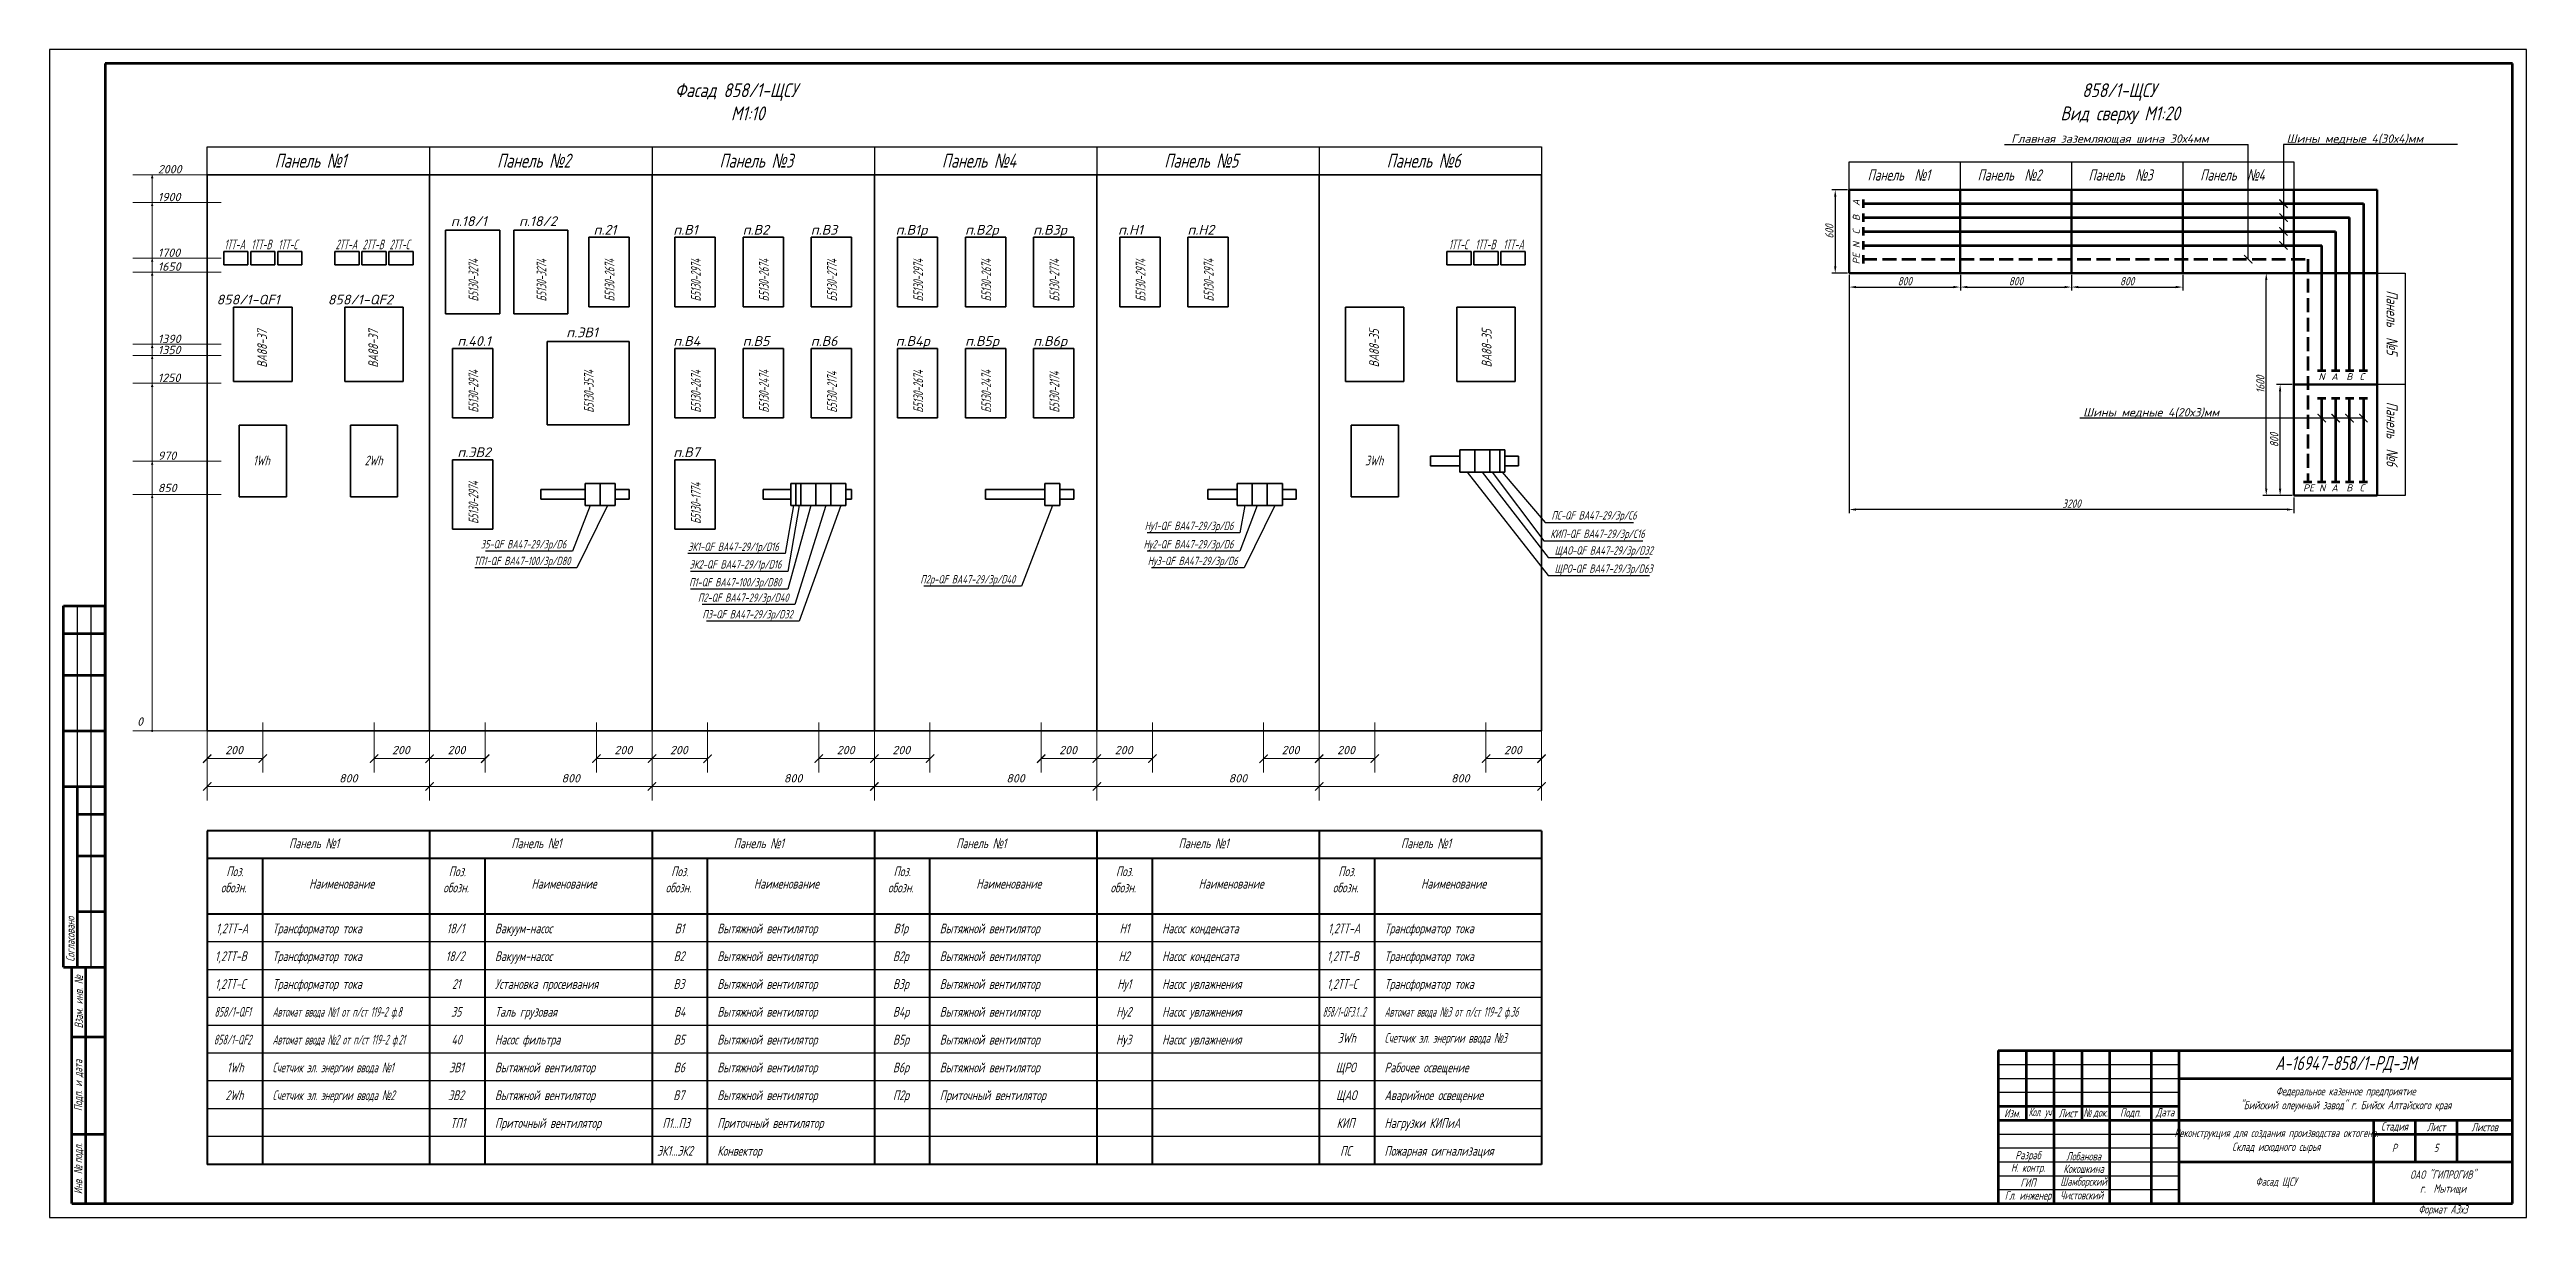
# Model space of a CAD drawing. Header units: millimetres. Extents: x -10490 to 5162, y -5053 to 76.
# Drawn here: x -6925 to -6034, y -344 to 76 of the extents above; entities that cross this region are included whole.
import ezdxf
from ezdxf import colors
from ezdxf.entities.mleader import LeaderData, LeaderLine
from ezdxf.math import Vec2, Vec3

# ---------------------------------------------------------------- set-up
doc = ezdxf.new("R2010")
doc.units = ezdxf.units.MM
doc.linetypes.add('gost5', pattern=[7, 5, -2, 0])
doc.layers.get('Defpoints').update_dxf_attribs({"color": 33})
for name, color, linetype, lineweight in [('КаБель силовой (Вновь)', 1, 'Continuous', 60), ('Линия выноска', 137, 'Continuous', 25), ('Размерная', 4, 'Continuous', 25), ('Рамка толстая', 7, 'Continuous', 60), ('Рамка тонкая', 5, 'Continuous', 25), ('ТаБлица', 253, 'Continuous', 25), ('Текст', 2, 'Continuous', 25), ('Штампы', 252, 'Continuous', 25), ('Щиты пульты (Вновь)', 5, 'Continuous', 50), ('Элемент эл. схем', 7, 'Continuous', 35)]:
    doc.layers.add(name, color=color, linetype=linetype, lineweight=lineweight)
doc.styles.add('GOST', font='GOST.shx', dxfattribs={"oblique": 15, "height": 3.5})
doc.styles.add('gost shx', font='gost.shx', dxfattribs={"oblique": 15})
doc.styles.add('SIMPLEX', font='simplex.shx', dxfattribs={"width": 0.7, "oblique": 15})
doc.dimstyles.new('ISO-25', dxfattribs={"dimtxt": 3, "dimasz": 2.5, "dimexe": 1.25, "dimexo": 0.625, "dimtad": 1, "dimtxsty": 'gost shx', "dimcen": 2.5, "dimclrt": 2, "dimadec": 0, "dimazin": 0, "dimtfac": 1, "dimtmove": 0, "dimatfit": 3, "dimfxl": 1, "dimarcsym": 0})

msp = doc.modelspace()

# ---------------------------------------------------------------- texts
at = {"layer": 'Текст', "lineweight": 20, "style": 'SIMPLEX', "oblique": 15}
for s, p in [('Главная заземляющая шина 30х4мм', (-6219.36948, 42.33282)), ('Шины медные 4(30х4)мм', (-6120.34335, 42.33282)), ('Шины медные 4(20х3)мм', (-6193.53079, -56.096))]:
    msp.add_text(s, height=3, dxfattribs=at).set_placement(p)
at = {"layer": 'Текст', "linetype": 'Continuous', "lineweight": 20, "style": 'SIMPLEX', "oblique": 15}
for s, height, p in [('2000', 3, (-6886.09078, 31.30328)), ('1900', 3, (-6886.09067, 21.30339)), ('п.18/1', 3.5, (-6780.65933, 12.3898)), ('п.18/2', 3.5, (-6756.15986, 12.3898)), ('п.21', 3.5, (-6729.34829, 9.2828)), ('п.В1', 3.5, (-6700.65933, 9.2828)), ('п.В2', 3.5, (-6675.70106, 9.2828)), ('п.В3', 3.5, (-6651.20632, 9.2828)), ('п.В1р', 3.5, (-6620.65933, 9.2828)), ('п.В2р', 3.5, (-6595.70106, 9.2828)), ('п.В3р', 3.5, (-6571.20632, 9.2828)), ('п.Н1', 3.5, (-6540.65933, 9.2828)), ('п.Н2', 3.5, (-6515.70106, 9.2828)), ('1700', 3, (-6886.09067, 1.30347)), ('1650', 3, (-6886.09078, -3.69653)), ('858/1-QF1', 3.5, (-6864.95817, -15.8184)), ('858/1-QF2', 3.5, (-6824.95798, -15.8184)), ('1390', 3, (-6886.09067, -29.69663)), ('п.ЭВ1', 3.5, (-6739.16472, -27.6102)), ('1350', 3, (-6886.09103, -33.69415)), ('п.40.1', 3.5, (-6778.3429, -30.7172)), ('п.В4', 3.5, (-6700.65933, -30.7172)), ('п.В5', 3.5, (-6675.70106, -30.7172)), ('п.В6', 3.5, (-6651.20632, -30.7172)), ('п.В4р', 3.5, (-6620.65933, -30.7172)), ('п.В5р', 3.5, (-6595.70106, -30.7172)), ('п.В6р', 3.5, (-6571.20632, -30.7172)), ('1250', 3, (-6886.09203, -43.69671)), ('970', 3, (-6886.09067, -71.69733)), ('п.ЭВ2', 3.5, (-6778.3429, -70.71724)), ('п.В7', 3.5, (-6700.65933, -70.71724)), ('850', 3, (-6886.09269, -83.31276)), (' 0', 3, (-6895.52801, -167.30977)), ('200', 3, (-6861.86912, -177.56675)), ('200', 3, (-6801.86741, -177.56625)), ('200', 3, (-6781.86912, -177.56675)), ('200', 3, (-6721.86741, -177.56625)), ('200', 3, (-6701.86912, -177.56675)), ('200', 3, (-6641.86741, -177.56625)), ('200', 3, (-6621.86935, -177.56976)), ('200', 3, (-6561.86764, -177.56927)), ('200', 3, (-6541.86912, -177.56675)), ('200', 3, (-6481.86741, -177.56625)), ('200', 3, (-6461.86912, -177.56675)), ('200', 3, (-6401.86741, -177.56625)), ('800', 3, (-6820.89282, -187.72088)), ('800', 3, (-6740.89282, -187.72088)), ('800', 3, (-6660.89282, -187.72088)), ('800', 3, (-6580.89306, -187.72389)), ('800', 3, (-6500.89282, -187.72088)), ('800', 3, (-6420.89282, -187.72088))]:
    msp.add_text(s, height=height, rotation=359.99904858, dxfattribs=at).set_placement(p)
at = {"layer": 'Текст', "style": 'SIMPLEX', "oblique": 15}
for s, p in [('А', (-6273.86535, 19.61208)), ('С', (-6273.86535, 9.43679)), ('В', (-6273.86535, 14.22404)), ('N', (-6273.86535, 4.43679)), ('PE', (-6273.86535, -1.39577))]:
    msp.add_text(s, height=2.5, rotation=90, dxfattribs=at).set_placement(p)
at = {"layer": 'Текст', "linetype": 'Continuous', "lineweight": 20, "style": 'SIMPLEX', "oblique": 15}
for s, rotation, width, p in [('1ТТ-А', 359.99904858, 0.5, (-6862.17591, 4.02646)), ('1ТТ-В', 359.99904858, 0.5, (-6852.47591, 4.02646)), ('1ТТ-С', 359.99904858, 0.5, (-6842.77591, 4.02646)), ('2ТТ-А', 359.99904858, 0.5, (-6822.1661, 4.02646)), ('2ТТ-В', 359.99904858, 0.5, (-6812.4661, 4.02646)), ('2ТТ-С', 359.99904858, 0.5, (-6802.7661, 4.02646)), ('1ТТ-С', 0.00095142, 0.5, (-6421.70668, 4.02633)), ('1ТТ-В', 0.00095142, 0.5, (-6412.17335, 4.02633)), ('1ТТ-А', 0.00095142, 0.5, (-6402.14002, 4.02634)), ('1Wh', 359.99904858, 0.7, (-6851.82127, -73.69223)), ('2Wh', 359.99904858, 0.7, (-6811.71674, -73.69223)), ('3Wh', 359.99904858, 0.7, (-6451.82127, -73.69223))]:
    msp.add_text(s, height=3.5, rotation=rotation, dxfattribs=dict(at, width=width)).set_placement(p)
at = {"layer": 'Текст', "style": 'SIMPLEX', "oblique": 15}
for s, p in [('N', (-6108.86471, -43.02405)), ('А', (-6104.25088, -43.02405)), ('В', (-6098.86284, -43.02405)), ('С', (-6094.07559, -43.02405)), ('PE', (-6114.39158, -83.02405)), ('N', (-6108.65756, -83.02405)), ('А', (-6104.25088, -83.02405)), ('В', (-6098.86284, -83.02405)), ('С', (-6094.07559, -83.02405))]:
    msp.add_text(s, height=2.5, dxfattribs=at).set_placement(p)
at = {"layer": 'Текст', "attachment_point": 1}
for s, width, heights, insert, char_height, style in [('\\pi82.781;Фасад 858/1-ЩСУ\\P\\pi102.93;М1:10', 220, [0], (-6782.85943, 63.73308), 5, 'GOST'), ('\\pi93.647;858/1-ЩСУ\\P\\pi83.27; Вид сверху М1:20', 220, [0], (-6287.52342, 63.73308), 5, 'GOST'), ('\\pi24.272;Панель {\\fArial|b0|i0|c204|p34;№}1', 80, [0], (-6868.32463, 38.40529), 5, 'SIMPLEX'), ('\\pi24.272;Панель {\\fArial|b0|i0|c204|p34;№}2', 80, [0], (-6788.32463, 38.40529), 5, 'SIMPLEX'), ('\\pi24.272;Панель {\\fArial|b0|i0|c204|p34;№}3', 80, [0], (-6708.32463, 38.40529), 5, 'SIMPLEX'), ('\\pi24.272;Панель {\\fArial|b0|i0|c204|p34;№}4', 80, [0], (-6628.32463, 38.40529), 5, 'SIMPLEX'), ('\\pi24.272;Панель {\\fArial|b0|i0|c204|p34;№}5', 80, [0], (-6548.32463, 38.40529), 5, 'SIMPLEX'), ('\\pi24.272;Панель {\\fArial|b0|i0|c204|p34;№}6', 80, [0], (-6468.32463, 38.40529), 5, 'SIMPLEX'), ('\\pi6.6301;Панель  {\\fArial|b0|i0|c204|p34;№}1', 40, [0], (-6277.69302, 32.74312), 4, 'SIMPLEX'), ('\\pi6.1989;Панель  {\\fArial|b0|i0|c204|p34;№}2', 40, [0], (-6237.69302, 32.74312), 4, 'SIMPLEX'), ('\\pi6.0968;Панель  {\\fArial|b0|i0|c204|p34;№}3', 40, [0], (-6197.69302, 32.74312), 4, 'SIMPLEX'), ('\\pi6.2968;Панель  {\\fArial|b0|i0|c204|p34;№}4', 40, [0], (-6157.69302, 32.74312), 4, 'SIMPLEX'), ('\\pi29.41;Панель {\\fArial|b0|i0|c204|p34;№}1', 80, [0], (-6868.32453, -207.84926), 3.5, 'SIMPLEX'), ('\\pi29.41;Панель {\\fArial|b0|i0|c204|p34;№}1', 80, [0], (-6788.32476, -207.84926), 3.5, 'SIMPLEX'), ('\\pi29.41;Панель {\\fArial|b0|i0|c204|p34;№}1', 80, [0], (-6708.325, -207.84926), 3.5, 'SIMPLEX'), ('\\pi29.41;Панель {\\fArial|b0|i0|c204|p34;№}1', 80, [0], (-6628.32523, -207.84926), 3.5, 'SIMPLEX'), ('\\pi29.41;Панель {\\fArial|b0|i0|c204|p34;№}1', 80, [0], (-6548.32523, -207.84926), 3.5, 'SIMPLEX'), ('\\pi29.41;Панель {\\fArial|b0|i0|c204|p34;№}1', 80, [0], (-6468.32523, -207.84926), 3.5, 'SIMPLEX'), ('\\pi6.886,t6.886;Поз. \\P\\pi4.9113,t4.9113;обозн.', 20, [0], (-6868.32453, -217.93412), 3.5, 'SIMPLEX'), ('\\pi16.652;Наименование', 60, [0], (-6848.32453, -222.38067), 3.5, 'SIMPLEX'), ('\\pi6.886,t6.886;Поз. \\P\\pi4.9113,t4.9113;обозн.', 20, [0], (-6788.32476, -217.93412), 3.5, 'SIMPLEX'), ('\\pi16.652;Наименование', 60, [0], (-6768.32476, -222.38067), 3.5, 'SIMPLEX'), ('\\pi6.886,t6.886;Поз. \\P\\pi4.9113,t4.9113;обозн.', 20, [0], (-6708.325, -217.93412), 3.5, 'SIMPLEX'), ('\\pi16.652;Наименование', 60, [0], (-6688.325, -222.38067), 3.5, 'SIMPLEX'), ('\\pi6.886,t6.886;Поз. \\P\\pi4.9113,t4.9113;обозн.', 20, [0], (-6628.32523, -217.93412), 3.5, 'SIMPLEX'), ('\\pi16.652;Наименование', 60, [0], (-6608.32523, -222.38067), 3.5, 'SIMPLEX'), ('\\pi6.886,t6.886;Поз. \\P\\pi4.9113,t4.9113;обозн.', 20, [0], (-6548.32523, -217.93412), 3.5, 'SIMPLEX'), ('\\pi16.652;Наименование', 60, [0], (-6528.32523, -222.38067), 3.5, 'SIMPLEX'), ('\\pi6.886,t6.886;Поз. \\P\\pi4.9113,t4.9113;обозн.', 20, [0], (-6468.32523, -217.93412), 3.5, 'SIMPLEX'), ('\\pi16.652;Наименование', 60, [0], (-6448.32523, -222.38067), 3.5, 'SIMPLEX'), ('\\pi3.175;1,2ТТ-А', 20, [0], (-6868.32453, -238.45355), 3.5, 'SIMPLEX'), ('\\pi3.5;Трансформатор тока', 60, [0], (-6848.32453, -238.45355), 3.5, 'SIMPLEX'), ('\\pi6.1478;18/1', 20, [0], (-6788.32476, -238.45355), 3.5, 'SIMPLEX'), ('\\pi3.5;Вакуум-насос', 60, [0], (-6768.32476, -238.45355), 3.5, 'SIMPLEX'), ('\\pi8.1894;В1', 20, [0], (-6708.325, -238.45355), 3.5, 'SIMPLEX'), ('\\pi3.5;Вытяжной вентилятор', 60, [0], (-6688.325, -238.45355), 3.5, 'SIMPLEX'), ('\\pi6.896;В1р', 20, [0], (-6628.32523, -238.45355), 3.5, 'SIMPLEX'), ('\\pi3.5;Вытяжной вентилятор', 60, [0], (-6608.32523, -238.45355), 3.5, 'SIMPLEX'), ('\\pi8.1894;Н1', 20, [0], (-6548.32523, -238.45355), 3.5, 'SIMPLEX'), ('\\pi3.5;Насос конденсата', 60, [0], (-6528.32523, -238.45355), 3.5, 'SIMPLEX'), ('\\pi3.175;1,2ТТ-А', 20, [0], (-6468.32523, -238.45355), 3.5, 'SIMPLEX'), ('\\pi3.5;Трансформатор тока', 60, [0], (-6448.32523, -238.45355), 3.5, 'SIMPLEX'), ('\\pi2.7954;1,2ТТ-В', 20, [0], (-6868.32453, -248.45355), 3.5, 'SIMPLEX'), ('\\pi3.5;Трансформатор тока', 60, [0], (-6848.32453, -248.45355), 3.5, 'SIMPLEX'), ('\\pi5.7704;18/2', 20, [0], (-6788.32476, -248.45355), 3.5, 'SIMPLEX'), ('\\pi3.5;Вакуум-насос', 60, [0], (-6768.32476, -248.45355), 3.5, 'SIMPLEX'), ('\\pi7.8121;В2', 20, [0], (-6708.325, -248.45355), 3.5, 'SIMPLEX'), ('\\pi3.5;Вытяжной вентилятор', 60, [0], (-6688.325, -248.45355), 3.5, 'SIMPLEX'), ('\\pi6.6627;В2р', 20, [0], (-6628.32523, -248.45355), 3.5, 'SIMPLEX'), ('\\pi3.5;Вытяжной вентилятор', 60, [0], (-6608.32523, -248.45355), 3.5, 'SIMPLEX'), ('\\pi7.8121;Н2', 20, [0], (-6548.32523, -248.45355), 3.5, 'SIMPLEX'), ('\\pi3.5;Насос конденсата', 60, [0], (-6528.32523, -248.45355), 3.5, 'SIMPLEX'), ('\\pi2.7954;1,2ТТ-В', 20, [0], (-6468.32523, -248.45355), 3.5, 'SIMPLEX'), ('\\pi3.5;Трансформатор тока', 60, [0], (-6448.32523, -248.45355), 3.5, 'SIMPLEX'), ('\\pi2.8177;1,2ТТ-С', 20, [0], (-6868.32453, -258.45355), 3.5, 'SIMPLEX'), ('\\pi3.5;Трансформатор тока', 60, [0], (-6848.32453, -258.45355), 3.5, 'SIMPLEX'), ('\\pi8.0728;21', 20, [0], (-6788.32476, -258.45355), 3.5, 'SIMPLEX'), ('\\pi3.5;Установка просеивания', 60, [0], (-6768.32476, -258.45355), 3.5, 'SIMPLEX'), ('\\pi7.7228;В3', 20, [4.29593], (-6708.325, -258.45355), 3.5, 'SIMPLEX'), ('\\pi3.5;Вытяжной вентилятор', 60, [0], (-6688.325, -258.45355), 3.5, 'SIMPLEX'), ('\\pi6.6627;В3р', 20, [4.29593], (-6628.32523, -258.45355), 3.5, 'SIMPLEX'), ('\\pi3.5;Вытяжной вентилятор', 60, [0], (-6608.32523, -258.45355), 3.5, 'SIMPLEX'), ('\\pi7.3728;Ну1', 20, [4.29593], (-6548.32523, -258.45355), 3.5, 'SIMPLEX'), ('\\pi3.5;Насос увлажнения', 60, [0], (-6528.32523, -258.45355), 3.5, 'SIMPLEX'), ('\\pi2.8177;1,2ТТ-С', 20, [0], (-6468.32523, -258.45355), 3.5, 'SIMPLEX'), ('\\pi3.5;Трансформатор тока', 60, [0], (-6448.32523, -258.45355), 3.5, 'SIMPLEX'), ('\\pi2.5757;{\\W0.5;858/1-QF1}', 20, [0], (-6868.32453, -268.45355), 3.5, 'SIMPLEX'), ('\\pi3.5;{\\W0.45;Автомат ввода \\fArial|b0|i0|c204|p34;№\\Fsimplex|c204;1 от п/ст 119-2 ф.8}', 60, [0], (-6848.32453, -268.45355), 3.5, 'SIMPLEX'), ('\\pi7.7537;35', 20, [0], (-6788.32476, -268.45355), 3.5, 'SIMPLEX'), ('\\pi3.5;Таль грузовая', 60, [0], (-6768.32476, -268.45355), 3.5, 'SIMPLEX'), ('\\pi7.8978;В4', 20, [0], (-6708.325, -268.45355), 3.5, 'SIMPLEX'), ('\\pi3.5;Вытяжной вентилятор', 60, [0], (-6688.325, -268.45355), 3.5, 'SIMPLEX'), ('\\pi6.6627;В4р', 20, [0], (-6628.32523, -268.45355), 3.5, 'SIMPLEX'), ('\\pi3.5;Вытяжной вентилятор', 60, [0], (-6608.32523, -268.45355), 3.5, 'SIMPLEX'), ('\\pi6.9954;Ну2', 20, [4.29593], (-6548.32523, -268.45355), 3.5, 'SIMPLEX'), ('\\pi3.5;Насос увлажнения', 60, [0], (-6528.32523, -268.45355), 3.5, 'SIMPLEX'), ('\\pi1.2537;{\\W0.4;858/1-QF3.1...2}', 20, [0], (-6468.32523, -268.45355), 3.5, 'SIMPLEX'), ('\\pi3.5;{\\W0.45;Автомат ввода \\fArial|b0|i0|c204|p34;№\\Fsimplex|c204;3 от п/ст 119-2 ф.36}', 60, [0], (-6448.32523, -268.45355), 3.5, 'SIMPLEX'), ('\\pi2.3287;{\\W0.5;858/1-QF2}', 20, [0], (-6868.32453, -278.45355), 3.5, 'SIMPLEX'), ('\\pi3.5;{\\W0.45;Автомат ввода \\fArial|b0|i0|c204|p34;№\\Fsimplex|c204;2 от п/ст 119-2 ф.21}', 60, [0], (-6848.32453, -278.45355), 3.5, 'SIMPLEX'), ('\\pi7.8517;40', 20, [0], (-6788.32476, -278.45355), 3.5, 'SIMPLEX'), ('\\pi3.5;Насос фильтра', 60, [0], (-6768.32476, -278.45355), 3.5, 'SIMPLEX'), ('\\pi7.7811;В5', 20, [0], (-6708.325, -278.45355), 3.5, 'SIMPLEX'), ('\\pi3.5;Вытяжной вентилятор', 60, [0], (-6688.325, -278.45355), 3.5, 'SIMPLEX'), ('\\pi6.6627;В5р', 20, [0], (-6628.32523, -278.45355), 3.5, 'SIMPLEX'), ('\\pi3.5;Вытяжной вентилятор', 60, [0], (-6608.32523, -278.45355), 3.5, 'SIMPLEX'), ('\\pi6.9061;Ну3', 20, [4.29593], (-6548.32523, -278.45355), 3.5, 'SIMPLEX'), ('\\pi3.5;Насос увлажнения', 60, [0], (-6528.32523, -278.45355), 3.5, 'SIMPLEX'), ('\\pi6.649;3Wh', 20, [0], (-6468.32523, -277.83555), 3.5, 'SIMPLEX'), ('\\pi3.5;{\\W0.6;Счетчик эл. энергии ввода \\fArial|b0|i0|c204|p34;№\\Fsimplex|c204;3 }', 60, [0], (-6448.32523, -277.83555), 3.5, 'SIMPLEX'), ('\\pi7.0847;1Wh', 20, [0], (-6868.32453, -288.45355), 3.5, 'SIMPLEX'), ('\\pi3.5;{\\W0.6;Счетчик эл. энергии ввода \\fArial|b0|i0|c204|p34;№\\Fsimplex|c204;1 }', 60, [0], (-6848.32453, -288.45355), 3.5, 'SIMPLEX'), ('\\pi7.0314;ЭВ1', 20, [0], (-6788.32476, -288.45355), 3.5, 'SIMPLEX'), ('\\pi3.5;Вытяжной вентилятор', 60, [0], (-6768.32476, -288.45355), 3.5, 'SIMPLEX'), ('\\pi7.8481;В6', 20, [0], (-6708.325, -288.45355), 3.5, 'SIMPLEX'), ('\\pi3.5;Вытяжной вентилятор', 60, [0], (-6688.325, -288.45355), 3.5, 'SIMPLEX'), ('\\pi6.6627;В6р', 20, [0], (-6628.32523, -288.45355), 3.5, 'SIMPLEX'), ('\\pi3.5;Вытяжной вентилятор', 60, [0], (-6608.32523, -288.45355), 3.5, 'SIMPLEX'), ('\\pi5.9677;ЩРО', 20, [4.29593], (-6468.32523, -288.45355), 3.5, 'SIMPLEX'), ('\\pi3.5;Рабочее освещение', 60, [0], (-6448.32523, -288.45355), 3.5, 'SIMPLEX'), ('\\pi6.5597;2Wh', 20, [0], (-6868.32453, -298.45355), 3.5, 'SIMPLEX'), ('\\pi3.5;{\\W0.6;Счетчик эл. энергии ввода \\fArial|b0|i0|c204|p34;№\\Fsimplex|c204;2}', 60, [0], (-6848.32453, -298.45355), 3.5, 'SIMPLEX'), ('\\pi6.6541;ЭВ2', 20, [0], (-6788.32476, -298.45355), 3.5, 'SIMPLEX'), ('\\pi3.5;Вытяжной вентилятор', 60, [0], (-6768.32476, -298.45355), 3.5, 'SIMPLEX'), ('\\pi7.6644;В7', 20, [0], (-6708.325, -298.45355), 3.5, 'SIMPLEX'), ('\\pi3.5;Вытяжной вентилятор', 60, [0], (-6688.325, -298.45355), 3.5, 'SIMPLEX'), ('\\pi6.6627;П2р', 20, [0], (-6628.32523, -298.45355), 3.5, 'SIMPLEX'), ('\\pi3.5;Приточный вентилятор', 60, [0], (-6608.32523, -298.45355), 3.5, 'SIMPLEX'), ('\\pi6.0844;ЩАО', 20, [4.29593], (-6468.32523, -298.45355), 3.5, 'SIMPLEX'), ('\\pi3.5;Аварийное освещение', 60, [0], (-6448.32523, -298.45355), 3.5, 'SIMPLEX'), ('\\pi7.4894;ТП1', 20, [0], (-6788.32476, -308.45355), 3.5, 'SIMPLEX'), ('\\pi3.5;Приточный вентилятор', 60, [0], (-6768.32476, -308.45355), 3.5, 'SIMPLEX'), ('\\pi3.7561;П1...П3', 20, [0], (-6708.325, -308.45355), 3.5, 'SIMPLEX'), ('\\pi3.5;Приточный вентилятор', 60, [0], (-6688.325, -308.45355), 3.5, 'SIMPLEX'), ('\\pi6.2644;КИП', 20, [4.29593], (-6468.32523, -308.45355), 3.5, 'SIMPLEX'), ('\\pi3.5;Нагрузки КИПиА', 60, [0], (-6448.32523, -308.45355), 3.5, 'SIMPLEX'), ('\\pi1.8124;ЭК1...ЭК2', 20, [0], (-6708.325, -318.45355), 3.5, 'SIMPLEX'), ('\\pi3.5;Конвектор', 60, [0], (-6688.325, -318.45355), 3.5, 'SIMPLEX'), ('\\pi7.5427;ПС', 20, [4.29593], (-6468.32523, -318.45355), 3.5, 'SIMPLEX'), ('\\pi3.5;Пожарная сигнализация', 60, [0], (-6448.32523, -318.45355), 3.5, 'SIMPLEX')]:
    msp.add_mtext_dynamic_manual_height_columns(s, width=width, gutter_width=12.5, heights=heights, dxfattribs=dict(at, insert=insert, char_height=char_height, style=style))
at = {"layer": 'Текст', "style": 'SIMPLEX'}
for s, width, heights, insert, char_height, attachment_point, rotation in [('\\pi1.9043;{\\W0.6;Б5130-3274}', 25.1126004, [0], (-6774.32057, -16.64568), 3.5, 1, 90), ('\\pi1.9043;{\\W0.6;Б5130-3274}', 25.1126004, [0], (-6749.8211, -16.64568), 3.5, 1, 90), ('\\pi1.91;{\\W0.6;Б5130-2674}', 25.1126004, [0], (-6725.32596, -16.64568), 3.5, 1, 90), ('\\pi1.9043;{\\W0.6;Б5130-2974}', 25.1126004, [0], (-6694.32057, -16.64568), 3.5, 1, 90), ('\\pi1.91;{\\W0.6;Б5130-2674}', 25.1126004, [0], (-6669.8207, -16.64568), 3.5, 1, 90), ('\\pi1.91;{\\W0.6;Б5130-2774}', 25.1126004, [0], (-6645.32596, -16.64568), 3.5, 1, 90), ('\\pi1.9043;{\\W0.6;Б5130-2974}', 25.1126004, [0], (-6614.32057, -16.64568), 3.5, 1, 90), ('\\pi1.91;{\\W0.6;Б5130-2674}', 25.1126004, [0], (-6589.8207, -16.64568), 3.5, 1, 90), ('\\pi1.91;{\\W0.6;Б5130-2774}', 25.1126004, [0], (-6565.32596, -16.64568), 3.5, 1, 90), ('\\pi1.9043;{\\W0.6;Б5130-2974}', 25.1126004, [0], (-6534.32057, -16.64568), 3.5, 1, 90), ('\\pi1.91;{\\W0.6;Б5130-2974}', 25.1126004, [0], (-6509.8207, -16.64568), 3.5, 1, 90), ('\\pi6.1634;Панель  {\\fArial|b0|i0|c204|p34;№}5', 40, [0], (-6080.38341, -4.56649), 4, 1, 270), ('\\pi4.9978;ВА88-37', 26.8, [4.00962], (-6850.3372, -43.54688), 3.5, 1, 90), ('\\pi4.9978;ВА88-37', 26.8, [4.00962], (-6810.33701, -43.54688), 3.5, 1, 90), ('\\pi5.1144;ВА88-35', 26.8, [4.00962], (-6450.3372, -43.54688), 3.5, 1, 90), ('\\pi5.1144;ВА88-35', 26.8, [4.00962], (-6406.31205, -43.54688), 3.5, 7, 90), ('\\pi1.91;{\\W0.6;Б5130-2974}', 25.1126004, [0], (-6774.32057, -56.64568), 3.5, 1, 90), ('\\pi1.9043;{\\W0.6;Б5130-3574}', 25.1126004, [0], (-6732.82596, -56.64568), 3.5, 1, 90), ('\\pi1.9043;{\\W0.6;Б5130-2674}', 25.1126004, [0], (-6694.32057, -56.64568), 3.5, 1, 90), ('\\pi1.91;{\\W0.6;Б5130-2474}', 25.1126004, [0], (-6669.8207, -56.64568), 3.5, 1, 90), ('\\pi1.91;{\\W0.6;Б5130-2174}', 25.1126004, [0], (-6645.32596, -56.64568), 3.5, 1, 90), ('\\pi1.9043;{\\W0.6;Б5130-2674}', 25.1126004, [0], (-6614.32057, -56.64568), 3.5, 1, 90), ('\\pi1.91;{\\W0.6;Б5130-2474}', 25.1126004, [0], (-6589.8207, -56.64568), 3.5, 1, 90), ('\\pi1.91;{\\W0.6;Б5130-2174}', 25.1126004, [0], (-6565.32596, -56.64568), 3.5, 1, 90), ('\\pi6.24;Панель  {\\fArial|b0|i0|c204|p34;№}6', 40, [0], (-6080.38341, -44.56649), 4, 1, 270), ('\\pi1.91;{\\W0.6;Б5130-2974}', 25.1126004, [0], (-6774.32057, -96.64572), 3.5, 1, 90), ('\\pi1.9043;{\\W0.6;Б5130-1774}', 25.1126004, [0], (-6694.32057, -96.64572), 3.5, 1, 90)]:
    msp.add_mtext_dynamic_manual_height_columns(s, width=width, gutter_width=12.5, heights=heights, dxfattribs=dict(at, insert=insert, char_height=char_height, attachment_point=attachment_point, rotation=rotation))
at = {"layer": 'Штампы', "color": 2, "char_height": 3, "rotation": 90, "style": 'SIMPLEX'}
for s, insert, width, attachment_point in [('Согласовано', (-6917.54361, -252.14685), 61, 4), ('Взам. инв. {\\fArial|b0|i0|c204|p34;№}', (-6914.54361, -266.64685), 25, 5), ('Подп. и дата', (-6914.54361, -296.64685), 35, 5), ('Инв. {\\fArial|b0|i0|c204|p34;№ }подл.', (-6914.54361, -326.64685), 25, 5)]:
    msp.add_mtext(s, dxfattribs=dict(at, insert=insert, width=width, attachment_point=attachment_point))
at = {"layer": 'Штампы', "color": 2, "attachment_point": 5, "style": 'SIMPLEX'}
for s, insert, char_height, width in [('А-16947-858/1-РД-ЭМ', (-6099.04362, -289.14683), 5, 120), ('Федеральное казенное предприятие\\P"Бийский олеумный завод" г. Бийск Алтайского края', (-6099.04362, -301.64683), 3, 120), ('Изм.', (-6219.04362, -306.64683), 3, 10), ('{\\W0.5;Кол. уч}', (-6209.04362, -306.64683), 3, 10), ('{\\W0.7;Лист}', (-6199.04362, -306.64683), 3, 10), ('{\\fArial|b0|i0|c204|p34;\\W0.6;№ \\Fsimplex|c204;док.}', (-6189.04362, -306.64683), 3, 10), ('Подп.', (-6176.54362, -306.64683), 3, 15), ('{\\W0.7;Дата}', (-6164.04362, -306.64683), 3, 10), ('Стадия', (-6081.54362, -311.64683), 3, 15), ('Лист', (-6066.54362, -311.64683), 3, 15), ('Листов', (-6049.04362, -311.64683), 3, 20), (' Разраб', (-6214.04362, -322.14683), 3, 20), (' Лобанова', (-6194.04362, -322.14683), 3, 20), ('Реконструкция для создания производства октогена. \\PСклад исходного сырья', (-6124.04362, -316.64683), 3, 70), ('Р', (-6081.54362, -319.14683), 3, 15), ('5', (-6066.54362, -319.14683), 3, 15), (' Н. контр.', (-6214.04362, -326.64683), 3, 20), (' Кокошкина', (-6194.04362, -326.64683), 3, 20), ('ОАО "ГИПРОГИВ"\\Pг.  Мытищи', (-6064.04362, -331.64683), 3, 50), ('{\\W0.6; Гл. инженер}', (-6214.04362, -336.64683), 3, 20), (' ГИП', (-6214.04362, -331.64683), 3, 20), ('{\\W0.6; Шамборский}', (-6194.04362, -331.64683), 3, 20), ('{\\W0.6;Чистовский}', (-6194.04362, -336.14683), 3, 20), ('Фасад ЩСУ', (-6124.04362, -331.64683), 3, 70), ('Формат А3х3', (-6064.04362, -341.64683), 3, 50)]:
    msp.add_mtext(s, dxfattribs=dict(at, insert=insert, char_height=char_height, width=width))

# ---------------------------------------------------------------- blocks, each defined once
blk = doc.blocks.new('_ArchTick')
at = {"color": 0, "linetype": 'ByBlock', "const_width": 0.15}
blk.add_lwpolyline([(-0.5, -0.5), (0.5, 0.5)], dxfattribs=at)
blk = doc.blocks.new('_None')
blk = doc.blocks.new('A$C7B2D3637')
at = {"layer": 'Рамка толстая'}
for p, q in [((20, 415), (20, 5)), ((886, 415), (20, 415)), ((886, 5), (886, 415)), ((20, 5), (886, 5))]:
    blk.add_line(p, q, dxfattribs=at)
at = {"layer": 'Рамка тонкая'}
for p, q in [((0, 420), (0, 0)), ((891, 420), (0, 420)), ((891, 0), (891, 420)), ((0, 0), (891, 0))]:
    blk.add_line(p, q, dxfattribs=at)
blk = doc.blocks.new('*D559')
at = {"layer": 'Defpoints', "color": 0, "transparency": 16777216}
for p in [(-6277.69, 25.43), (-6282.69, -4.57), (-6277.69, -4.57)]:
    blk.add_point(p, dxfattribs=at)
at = {"layer": 'Размерная', "color": 0, "lineweight": -2, "transparency": 16777216}
for p, q in [((-6278.32, 25.43), (-6283.94, 25.43)), ((-6282.69, 22.93), (-6282.69, -2.07)), ((-6278.32, -4.57), (-6283.94, -4.57))]:
    blk.add_line(p, q, dxfattribs=at)
at = {"layer": 'Размерная', "color": 0, "transparency": 16777216}
for points in [[(-6283.1, 22.93), (-6282.27, 22.93), (-6282.69, 25.43)], [(-6283.1, -2.07), (-6282.27, -2.07), (-6282.69, -4.57)]]:
    blk.add_solid(points, dxfattribs=at)
at = {"layer": 'Размерная', "color": 2, "lineweight": 18, "transparency": 16777216, "insert": (-6284.81, 10.43), "char_height": 3, "attachment_point": 5, "rotation": 90, "style": 'gost shx'}
blk.add_mtext('600', dxfattribs=at)
blk = doc.blocks.new('*D560')
at = {"layer": 'Defpoints', "color": 0, "transparency": 16777216}
for p in [(-6277.69, -4.57), (-6237.69, -4.57), (-6237.69, -9.57)]:
    blk.add_point(p, dxfattribs=at)
at = {"layer": 'Размерная', "color": 0, "lineweight": -2, "transparency": 16777216}
for p, q in [((-6277.69, -5.19), (-6277.69, -10.82)), ((-6237.69, -5.19), (-6237.69, -10.82)), ((-6275.19, -9.57), (-6240.19, -9.57))]:
    blk.add_line(p, q, dxfattribs=at)
at = {"layer": 'Размерная', "color": 0, "transparency": 16777216}
for points in [[(-6275.19, -9.15), (-6275.19, -9.98), (-6277.69, -9.57)], [(-6240.19, -9.15), (-6240.19, -9.98), (-6237.69, -9.57)]]:
    blk.add_solid(points, dxfattribs=at)
at = {"layer": 'Размерная', "color": 2, "lineweight": 18, "transparency": 16777216, "insert": (-6257.69, -7.44), "char_height": 3, "attachment_point": 5, "style": 'gost shx'}
blk.add_mtext('800', dxfattribs=at)
blk = doc.blocks.new('*D561')
at = {"layer": 'Defpoints', "color": 0, "transparency": 16777216}
for p in [(-6122.66, -44.57), (-6117.69, -44.57), (-6117.69, -84.57)]:
    blk.add_point(p, dxfattribs=at)
at = {"layer": 'Размерная', "color": 0, "lineweight": -2, "transparency": 16777216}
for p, q in [((-6118.32, -44.57), (-6123.91, -44.57)), ((-6122.66, -82.07), (-6122.66, -47.07)), ((-6118.32, -84.57), (-6123.91, -84.57))]:
    blk.add_line(p, q, dxfattribs=at)
at = {"layer": 'Размерная', "color": 0, "transparency": 16777216}
for points in [[(-6123.08, -47.07), (-6122.25, -47.07), (-6122.66, -44.57)], [(-6123.08, -82.07), (-6122.25, -82.07), (-6122.66, -84.57)]]:
    blk.add_solid(points, dxfattribs=at)
at = {"layer": 'Размерная', "color": 2, "lineweight": 18, "transparency": 16777216, "insert": (-6124.79, -64.57), "char_height": 3, "attachment_point": 5, "rotation": 90, "style": 'gost shx'}
blk.add_mtext('800', dxfattribs=at)
blk = doc.blocks.new('*D562')
at = {"layer": 'Defpoints', "color": 0, "transparency": 16777216}
for p in [(-6127.65, -4.57), (-6117.69, -4.57), (-6117.69, -84.57)]:
    blk.add_point(p, dxfattribs=at)
at = {"layer": 'Размерная', "color": 0, "lineweight": -2, "transparency": 16777216}
for p, q in [((-6118.32, -4.57), (-6128.9, -4.57)), ((-6127.65, -82.07), (-6127.65, -7.07)), ((-6118.32, -84.57), (-6128.9, -84.57))]:
    blk.add_line(p, q, dxfattribs=at)
at = {"layer": 'Размерная', "color": 0, "transparency": 16777216}
for points in [[(-6128.06, -7.07), (-6127.23, -7.07), (-6127.65, -4.57)], [(-6128.06, -82.07), (-6127.23, -82.07), (-6127.65, -84.57)]]:
    blk.add_solid(points, dxfattribs=at)
at = {"layer": 'Размерная', "color": 2, "lineweight": 18, "transparency": 16777216, "insert": (-6129.77, -44.57), "char_height": 3, "attachment_point": 5, "rotation": 90, "style": 'gost shx'}
blk.add_mtext('1600', dxfattribs=at)
blk = doc.blocks.new('*D563')
at = {"layer": 'Defpoints', "color": 0, "transparency": 16777216}
for p in [(-6237.69, -4.57), (-6197.69, -4.57), (-6197.69, -9.57)]:
    blk.add_point(p, dxfattribs=at)
at = {"layer": 'Размерная', "color": 0, "lineweight": -2, "transparency": 16777216}
for p, q in [((-6237.69, -5.19), (-6237.69, -10.82)), ((-6197.69, -5.19), (-6197.69, -10.82)), ((-6235.19, -9.57), (-6200.19, -9.57))]:
    blk.add_line(p, q, dxfattribs=at)
at = {"layer": 'Размерная', "color": 0, "transparency": 16777216}
for points in [[(-6235.19, -9.15), (-6235.19, -9.98), (-6237.69, -9.57)], [(-6200.19, -9.15), (-6200.19, -9.98), (-6197.69, -9.57)]]:
    blk.add_solid(points, dxfattribs=at)
at = {"layer": 'Размерная', "color": 2, "lineweight": 18, "transparency": 16777216, "insert": (-6217.69, -7.44), "char_height": 3, "attachment_point": 5, "style": 'gost shx'}
blk.add_mtext('800', dxfattribs=at)
blk = doc.blocks.new('*D564')
at = {"layer": 'Defpoints', "color": 0, "transparency": 16777216}
for p in [(-6197.69, -4.57), (-6157.69, -4.57), (-6157.69, -9.57)]:
    blk.add_point(p, dxfattribs=at)
at = {"layer": 'Размерная', "color": 0, "lineweight": -2, "transparency": 16777216}
for p, q in [((-6197.69, -5.19), (-6197.69, -10.82)), ((-6157.69, -5.19), (-6157.69, -10.82)), ((-6195.19, -9.57), (-6160.19, -9.57))]:
    blk.add_line(p, q, dxfattribs=at)
at = {"layer": 'Размерная', "color": 0, "transparency": 16777216}
for points in [[(-6195.19, -9.15), (-6195.19, -9.98), (-6197.69, -9.57)], [(-6160.19, -9.15), (-6160.19, -9.98), (-6157.69, -9.57)]]:
    blk.add_solid(points, dxfattribs=at)
at = {"layer": 'Размерная', "color": 2, "lineweight": 18, "transparency": 16777216, "insert": (-6177.69, -7.44), "char_height": 3, "attachment_point": 5, "style": 'gost shx'}
blk.add_mtext('800', dxfattribs=at)
blk = doc.blocks.new('*D565')
at = {"layer": 'Defpoints', "color": 0, "transparency": 16777216}
for p in [(-6277.69, -4.57), (-6117.69, -84.57), (-6277.69, -89.57)]:
    blk.add_point(p, dxfattribs=at)
at = {"layer": 'Размерная', "color": 0, "lineweight": -2, "transparency": 16777216}
for p, q in [((-6277.69, -5.19), (-6277.69, -90.82)), ((-6117.69, -85.19), (-6117.69, -90.82)), ((-6120.19, -89.57), (-6275.19, -89.57))]:
    blk.add_line(p, q, dxfattribs=at)
at = {"layer": 'Размерная', "color": 0, "transparency": 16777216}
for points in [[(-6275.19, -89.15), (-6275.19, -89.98), (-6277.69, -89.57)], [(-6120.19, -89.15), (-6120.19, -89.98), (-6117.69, -89.57)]]:
    blk.add_solid(points, dxfattribs=at)
at = {"layer": 'Размерная', "color": 2, "lineweight": 18, "transparency": 16777216, "insert": (-6197.69, -87.44), "char_height": 3, "attachment_point": 5, "style": 'gost shx'}
blk.add_mtext('3200', dxfattribs=at)

# ---------------------------------------------------------------- dimensions: what is measured, and where the dimension line sits
at = {"layer": 'Размерная', "lineweight": 18}
for base, p1, p2, picture, middle in [((-6282.68514, -4.56649), (-6277.69302, 25.43351), (-6277.69302, -4.56649), '*D559', (-6284.81014, 10.43351)), ((-6127.64631, -4.56649), (-6117.69302, -84.56649), (-6117.69302, -4.56649), '*D562', (-6129.77131, -44.56649)), ((-6122.66443, -44.56649), (-6117.69302, -84.56649), (-6117.69302, -44.56649), '*D561', (-6124.78943, -64.56649))]:
    dim = msp.add_linear_dim(base=base, p1=p1, p2=p2, angle=90, dimstyle='ISO-25', override={"dimlfac": 20}, dxfattribs=at)
    dim.commit()
    dim.dimension.update_dxf_attribs({"geometry": picture, "text_midpoint": middle})
for base, p1, p2, picture, middle in [((-6237.69302, -9.56645), (-6277.69302, -4.56649), (-6237.69302, -4.56649), '*D560', (-6257.69302, -7.44145)), ((-6277.69302, -89.56615), (-6117.69302, -84.56649), (-6277.69302, -4.56649), '*D565', (-6197.69302, -87.44086)), ((-6197.69302, -9.56645), (-6237.69302, -4.56649), (-6197.69302, -4.56649), '*D563', (-6217.69302, -7.44145)), ((-6157.69302, -9.56645), (-6197.69302, -4.56649), (-6157.69302, -4.56649), '*D564', (-6177.69302, -7.44145))]:
    dim = msp.add_linear_dim(base=base, p1=p1, p2=p2, dimstyle='ISO-25', override={"dimlfac": 20}, dxfattribs=at)
    dim.commit()
    dim.dimension.update_dxf_attribs({"geometry": picture, "text_midpoint": middle})

# ---------------------------------------------------------------- hatches: boundary and pattern name
at = {"layer": 'Размерная', "lineweight": 18}
for points in [[(-6888.08289, 30.87185), (-6887.66956, 29.55206), (-6888.60131, 29.55208)], [(-6888.08278, 20.87196), (-6887.66945, 19.55218), (-6888.60119, 19.55219)], [(-6888.08278, 0.87204), (-6887.66945, -0.44774), (-6888.60119, -0.44773)], [(-6888.08289, -4.12796), (-6887.66956, -5.44774), (-6888.60131, -5.44773)], [(-6888.08314, -34.12558), (-6887.66981, -35.44536), (-6888.60156, -35.44535)], [(-6888.08278, -30.12807), (-6887.66945, -31.44785), (-6888.60119, -31.44783)], [(-6888.08414, -44.12814), (-6887.67081, -45.44792), (-6888.60255, -45.4479)], [(-6888.08278, -72.12876), (-6887.66945, -73.44854), (-6888.60119, -73.44853)], [(-6888.0848, -84.12819), (-6887.67147, -85.44797), (-6888.60322, -85.44796)]]:
    msp.add_hatch(color=256, dxfattribs=at).paths.add_polyline_path(points)
h = msp.add_hatch(color=256, dxfattribs=at)
h.paths.add_polyline_path([(-6888.09564, -169.53077), (-6888.09564, -169.34013, 1), (-6888.09563, -168.94013), (-6888.09563, -168.80185, -0.983601769)])
h.paths.add_polyline_path([(-6888.46615, -169.1706), (-6888.2933, -169.1706, 0.37009163), (-6888.09564, -169.34013), (-6888.09564, -169.53077, -0.415603372)])
h.paths.add_polyline_path([(-6888.10165, -168.8018, -0.004133378), (-6888.09563, -168.80185), (-6888.09563, -168.94013, 0.459756381), (-6888.2933, -169.1706), (-6888.46615, -169.1706, -0.417671194)])
h = msp.add_hatch(color=256, dxfattribs=at)
h.paths.add_polyline_path([(-6888.09564, -169.34013), (-6888.09563, -168.94013, -1)])
h.paths.add_polyline_path([(-6888.09563, -168.94013), (-6888.09563, -169.17061), (-6888.2933, -169.1706, -0.459756381)])
h.paths.add_polyline_path([(-6888.09563, -169.17061), (-6888.09564, -169.34013, -0.37009163), (-6888.2933, -169.1706)])

# ---------------------------------------------------------------- linework, layer by layer
at = {"layer": 'КаБель силовой (Вновь)', "lineweight": 70}
for p, q in [((-6272.69302, 21.93351), (-6272.69302, 18.93351)), ((-6272.69302, 20.43351), (-6092.69302, 20.43351)), ((-6272.69302, 16.93351), (-6272.69302, 13.93351)), ((-6272.69302, 15.43351), (-6097.69302, 15.43351)), ((-6272.69302, 11.93351), (-6272.69302, 8.93351)), ((-6272.69302, 10.43351), (-6102.69302, 10.43351)), ((-6272.69302, 6.93351), (-6272.69302, 3.93351)), ((-6272.69302, 5.43351), (-6107.69302, 5.43351)), ((-6272.69302, 1.93351), (-6272.69302, -1.06649)), ((-6109.19302, -39.56649), (-6106.19302, -39.56649)), ((-6104.19302, -39.56649), (-6101.19302, -39.56649)), ((-6099.19302, -39.56649), (-6096.19302, -39.56649)), ((-6094.19302, -39.56649), (-6091.19302, -39.56649)), ((-6109.19302, -49.56649), (-6106.19302, -49.56649)), ((-6104.19302, -49.56649), (-6101.19302, -49.56649)), ((-6099.19302, -49.56649), (-6096.19302, -49.56649)), ((-6094.19302, -49.56649), (-6091.19302, -49.56649)), ((-6114.19302, -79.56649), (-6111.19302, -79.56649)), ((-6109.19302, -79.56649), (-6106.19302, -79.56649)), ((-6104.19302, -79.56649), (-6101.19302, -79.56649)), ((-6099.19302, -79.56649), (-6096.19302, -79.56649)), ((-6094.19302, -79.56649), (-6091.19302, -79.56649))]:
    msp.add_line(p, q, dxfattribs=at)
at = {"layer": 'КаБель силовой (Вновь)'}
for p, q in [((-6092.69302, 20.43351), (-6092.69302, -39.56649)), ((-6102.69302, 10.43351), (-6102.69302, -39.56649)), ((-6097.69302, -39.56649), (-6097.69302, 15.43351)), ((-6107.69302, -39.56649), (-6107.69302, 5.43351)), ((-6107.69302, -79.56649), (-6107.69302, -49.56649)), ((-6102.69302, -49.56649), (-6102.69302, -79.56649)), ((-6097.69302, -79.56649), (-6097.69302, -49.56649)), ((-6092.69302, -49.56649), (-6092.69302, -79.56649))]:
    msp.add_line(p, q, dxfattribs=at)
at = {"layer": 'КаБель силовой (Вновь)', "linetype": 'gost5', "lineweight": 70}
for p, q in [((-6272.69302, 0.43351), (-6112.69302, 0.43351)), ((-6112.69302, 0.43351), (-6112.69302, -79.56649))]:
    msp.add_line(p, q, dxfattribs=at)
at = {"layer": 'Линия выноска'}
for p, q in [((-6221.78377, 41.75336), (-6134.11434, 41.75336)), ((-6134.11434, 0.43351), (-6134.11434, 41.75336)), ((-6058.79337, 41.75336), (-6121.46281, 41.75336)), ((-6121.46281, 41.75336), (-6121.46281, 5.43351)), ((-6092.69302, -56.67545), (-6194.65025, -56.67545))]:
    msp.add_line(p, q, dxfattribs=at)
at = {"layer": 'Размерная', "lineweight": 18}
for p, q in [((-6895.04361, 30.85378), (-6868.32463, 30.85317)), ((-6888.09231, 30.85362), (-6888.09563, -169.14013)), ((-6895.0435, 20.85389), (-6863.32452, 20.85317)), ((-6895.0435, 0.85397), (-6863.32452, 0.85325)), ((-6895.04361, -4.14603), (-6863.32463, -4.14675)), ((-6895.04386, -34.14365), (-6863.32488, -34.14437)), ((-6895.0435, -30.14614), (-6863.32452, -30.14686)), ((-6895.04486, -44.14621), (-6863.32587, -44.14693)), ((-6895.0435, -72.14683), (-6863.32452, -72.14755)), ((-6895.04552, -84.14626), (-6863.32295, -84.14687)), ((-6868.32463, -169.14683), (-6895.04195, -169.14622)), ((-6868.32479, -167.14615), (-6868.32513, -194.14468)), ((-6868.32479, -167.14615), (-6868.32513, -194.14468)), ((-6868.32479, -167.14615), (-6868.32513, -194.14468)), ((-6868.32479, -167.14615), (-6868.32513, -194.14468)), ((-6848.32435, -166.14683), (-6848.32629, -184.15391)), ((-6808.32127, -166.14629), (-6808.32321, -184.15337)), ((-6788.32484, -167.14615), (-6788.32518, -194.14468)), ((-6788.32484, -167.14615), (-6788.32518, -194.14468)), ((-6788.32484, -167.14615), (-6788.32518, -194.14468)), ((-6788.32484, -167.14615), (-6788.32518, -194.14468)), ((-6768.32435, -166.14683), (-6768.32629, -184.15391)), ((-6728.32127, -166.14629), (-6728.32321, -184.15337)), ((-6708.32484, -167.14615), (-6708.32518, -194.14468)), ((-6708.32484, -167.14615), (-6708.32518, -194.14468)), ((-6708.32484, -167.14615), (-6708.32518, -194.14468)), ((-6708.32484, -167.14615), (-6708.32518, -194.14468)), ((-6688.32435, -166.14683), (-6688.32629, -184.15391)), ((-6648.32127, -166.14629), (-6648.32321, -184.15337)), ((-6628.32484, -167.14615), (-6628.32518, -194.14468)), ((-6628.32484, -167.14615), (-6628.32518, -194.14468)), ((-6628.32484, -167.14615), (-6628.32518, -194.14468)), ((-6628.32484, -167.14615), (-6628.32518, -194.14468)), ((-6608.32459, -166.14985), (-6608.32653, -184.15693)), ((-6568.32151, -166.14931), (-6568.32345, -184.15639)), ((-6548.32507, -167.14917), (-6548.32541, -194.1477)), ((-6548.32507, -167.14917), (-6548.32541, -194.1477)), ((-6548.32507, -167.14917), (-6548.32541, -194.1477)), ((-6548.32507, -167.14917), (-6548.32541, -194.1477)), ((-6528.32435, -166.14683), (-6528.32629, -184.15391)), ((-6488.32127, -166.14629), (-6488.32321, -184.15337)), ((-6468.32484, -167.14615), (-6468.32518, -194.14468)), ((-6468.32484, -167.14615), (-6468.32518, -194.14468)), ((-6468.32484, -167.14615), (-6468.32518, -194.14468)), ((-6468.32484, -167.14615), (-6468.32518, -194.14468)), ((-6448.32435, -166.14683), (-6448.32629, -184.15391)), ((-6408.32127, -166.14629), (-6408.32321, -184.15337)), ((-6388.32484, -167.14615), (-6388.32518, -194.14468)), ((-6388.32484, -167.14615), (-6388.32518, -194.14468)), ((-6388.32484, -167.14615), (-6388.32518, -194.14468)), ((-6388.32484, -167.14615), (-6388.32518, -194.14468)), ((-6868.32438, -179.14683), (-6848.32621, -179.14733)), ((-6868.32438, -179.14683), (-6848.32621, -179.14733)), ((-6868.32438, -179.14683), (-6848.32621, -179.14733)), ((-6808.32267, -179.14633), (-6788.3245, -179.14683)), ((-6808.32267, -179.14633), (-6788.3245, -179.14683)), ((-6808.32267, -179.14633), (-6788.3245, -179.14683)), ((-6788.32438, -179.14683), (-6768.32621, -179.14733)), ((-6788.32438, -179.14683), (-6768.32621, -179.14733)), ((-6788.32438, -179.14683), (-6768.32621, -179.14733)), ((-6728.32267, -179.14633), (-6708.3245, -179.14683)), ((-6728.32267, -179.14633), (-6708.3245, -179.14683)), ((-6728.32267, -179.14633), (-6708.3245, -179.14683)), ((-6708.32438, -179.14683), (-6688.32621, -179.14733)), ((-6708.32438, -179.14683), (-6688.32621, -179.14733)), ((-6708.32438, -179.14683), (-6688.32621, -179.14733)), ((-6648.32267, -179.14633), (-6628.3245, -179.14683)), ((-6648.32267, -179.14633), (-6628.3245, -179.14683)), ((-6648.32267, -179.14633), (-6628.3245, -179.14683)), ((-6628.32462, -179.14985), (-6608.32644, -179.15035)), ((-6628.32462, -179.14985), (-6608.32644, -179.15035)), ((-6628.32462, -179.14985), (-6608.32644, -179.15035)), ((-6568.32291, -179.14935), (-6548.32473, -179.14985)), ((-6568.32291, -179.14935), (-6548.32473, -179.14985)), ((-6568.32291, -179.14935), (-6548.32473, -179.14985)), ((-6548.32438, -179.14683), (-6528.32621, -179.14733)), ((-6548.32438, -179.14683), (-6528.32621, -179.14733)), ((-6548.32438, -179.14683), (-6528.32621, -179.14733)), ((-6488.32267, -179.14633), (-6468.3245, -179.14683)), ((-6488.32267, -179.14633), (-6468.3245, -179.14683)), ((-6488.32267, -179.14633), (-6468.3245, -179.14683)), ((-6468.32438, -179.14683), (-6448.32621, -179.14733)), ((-6468.32438, -179.14683), (-6448.32621, -179.14733)), ((-6468.32438, -179.14683), (-6448.32621, -179.14733)), ((-6408.32267, -179.14633), (-6388.3245, -179.14683)), ((-6408.32267, -179.14633), (-6388.3245, -179.14683)), ((-6408.32267, -179.14633), (-6388.3245, -179.14683)), ((-6868.325, -189.14468), (-6788.325, -189.14568)), ((-6788.325, -189.14468), (-6708.325, -189.14568)), ((-6708.325, -189.14468), (-6628.325, -189.14568)), ((-6628.32524, -189.1477), (-6548.32524, -189.14869)), ((-6548.325, -189.14468), (-6468.325, -189.14568)), ((-6468.325, -189.14468), (-6388.325, -189.14568))]:
    msp.add_line(p, q, dxfattribs=at)
msp.add_circle((-6888.09563, -169.14013), 0.2, dxfattribs=at)
at = {"layer": 'Рамка тонкая'}
for p, q in [((-6868.32463, 30.85317), (-6868.32463, 40.85317)), ((-6868.32463, 40.85317), (-6788.32463, 40.85317)), ((-6788.32463, 40.85317), (-6788.32463, 30.85317)), ((-6788.32463, 40.85317), (-6708.32463, 40.85317)), ((-6708.32463, 40.85317), (-6708.32463, 30.85317)), ((-6708.32463, 40.85317), (-6628.32463, 40.85317)), ((-6628.32463, 40.85317), (-6628.32463, 30.85317)), ((-6628.32463, 40.85317), (-6548.32463, 40.85317)), ((-6548.32463, 40.85317), (-6548.32463, 30.85317)), ((-6548.32463, 40.85317), (-6468.32463, 40.85317)), ((-6468.32463, 40.85317), (-6468.32463, 30.85317)), ((-6468.32463, 40.85317), (-6388.32463, 40.85317)), ((-6388.32463, 40.85317), (-6388.32463, 30.85317)), ((-6277.69302, 25.43351), (-6277.69302, 35.43351)), ((-6277.69302, 35.43351), (-6117.69302, 35.43351)), ((-6237.69302, 35.43351), (-6237.69302, 25.43351)), ((-6197.69302, 35.43351), (-6197.69302, 25.43351)), ((-6157.69302, 35.43351), (-6157.69302, 25.43351)), ((-6117.69302, 35.43351), (-6117.69302, 25.43351)), ((-6087.69302, -4.56649), (-6077.69302, -4.56649)), ((-6077.69302, -4.56649), (-6077.69302, -84.56649)), ((-6077.69302, -44.56649), (-6087.69302, -44.56649)), ((-6077.69302, -84.56649), (-6087.69302, -84.56649)), ((-6788.32453, -245.0721), (-6868.32453, -245.0721)), ((-6708.32476, -245.0721), (-6788.32476, -245.0721)), ((-6628.325, -245.0721), (-6708.325, -245.0721)), ((-6548.32523, -245.0721), (-6628.32523, -245.0721)), ((-6468.32523, -245.0721), (-6548.32523, -245.0721)), ((-6388.32523, -245.0721), (-6468.32523, -245.0721)), ((-6788.32453, -255.0721), (-6868.32453, -255.0721)), ((-6708.32476, -255.0721), (-6788.32476, -255.0721)), ((-6628.325, -255.0721), (-6708.325, -255.0721)), ((-6548.32523, -255.0721), (-6628.32523, -255.0721)), ((-6468.32523, -255.0721), (-6548.32523, -255.0721)), ((-6388.32523, -255.0721), (-6468.32523, -255.0721)), ((-6788.32453, -265.0721), (-6868.32453, -265.0721)), ((-6708.32476, -265.0721), (-6788.32476, -265.0721)), ((-6628.325, -265.0721), (-6708.325, -265.0721)), ((-6548.32523, -265.0721), (-6628.32523, -265.0721)), ((-6468.32523, -265.0721), (-6548.32523, -265.0721)), ((-6388.32523, -265.0721), (-6468.32523, -265.0721)), ((-6788.32453, -275.0721), (-6868.32453, -275.0721)), ((-6708.32476, -275.0721), (-6788.32476, -275.0721)), ((-6628.325, -275.0721), (-6708.325, -275.0721)), ((-6548.32523, -275.0721), (-6628.32523, -275.0721)), ((-6468.32523, -275.0721), (-6548.32523, -275.0721)), ((-6388.32523, -275.0721), (-6468.32523, -275.0721)), ((-6788.32453, -285.0721), (-6868.32453, -285.0721)), ((-6708.32476, -285.0721), (-6788.32476, -285.0721)), ((-6628.325, -285.0721), (-6708.325, -285.0721)), ((-6548.32523, -285.0721), (-6628.32523, -285.0721)), ((-6468.32523, -285.0721), (-6548.32523, -285.0721)), ((-6388.32523, -285.0721), (-6468.32523, -285.0721)), ((-6788.32453, -295.0721), (-6868.32453, -295.0721)), ((-6708.32476, -295.0721), (-6788.32476, -295.0721)), ((-6628.325, -295.0721), (-6708.325, -295.0721)), ((-6548.32523, -295.0721), (-6628.32523, -295.0721)), ((-6468.32523, -295.0721), (-6548.32523, -295.0721)), ((-6388.32523, -295.0721), (-6468.32523, -295.0721)), ((-6788.32453, -305.0721), (-6868.32453, -305.0721)), ((-6708.32476, -305.0721), (-6788.32476, -305.0721)), ((-6628.325, -305.0721), (-6708.325, -305.0721)), ((-6548.32523, -305.0721), (-6628.32523, -305.0721)), ((-6468.32523, -305.0721), (-6548.32523, -305.0721)), ((-6388.32523, -305.0721), (-6468.32523, -305.0721)), ((-6788.32453, -315.0721), (-6868.32453, -315.0721)), ((-6708.32476, -315.0721), (-6788.32476, -315.0721)), ((-6628.325, -315.0721), (-6708.325, -315.0721)), ((-6548.32523, -315.0721), (-6628.32523, -315.0721)), ((-6468.32523, -315.0721), (-6548.32523, -315.0721)), ((-6388.32523, -315.0721), (-6468.32523, -315.0721))]:
    msp.add_line(p, q, dxfattribs=at)
at = {"layer": 'ТаБлица', "lineweight": 40}
for p, q in [((-6788.32453, -205.0721), (-6868.32453, -205.0721)), ((-6868.32453, -205.0721), (-6868.32453, -325.0721)), ((-6708.32476, -205.0721), (-6788.32476, -205.0721)), ((-6788.32476, -205.0721), (-6788.32476, -325.0721)), ((-6788.32453, -205.0721), (-6788.32453, -325.0721)), ((-6628.325, -205.0721), (-6708.325, -205.0721)), ((-6708.325, -205.0721), (-6708.325, -325.0721)), ((-6708.32476, -205.0721), (-6708.32476, -325.0721)), ((-6708.32476, -205.0721), (-6708.32476, -325.0721)), ((-6548.32523, -205.0721), (-6628.32523, -205.0721)), ((-6628.325, -205.0721), (-6628.325, -325.0721)), ((-6548.32523, -205.0721), (-6548.32523, -325.0721)), ((-6468.32523, -205.0721), (-6548.32523, -205.0721)), ((-6468.32523, -205.0721), (-6468.32523, -325.0721)), ((-6388.32523, -205.0721), (-6468.32523, -205.0721)), ((-6468.32523, -205.0721), (-6468.32523, -325.0721)), ((-6388.32547, -205.0721), (-6388.32547, -325.0721)), ((-6388.32523, -205.0721), (-6388.32523, -325.0721)), ((-6788.32453, -215.0721), (-6868.32453, -215.0721)), ((-6848.32453, -325.0721), (-6848.32453, -215.0721)), ((-6708.32476, -215.0721), (-6788.32476, -215.0721)), ((-6768.32476, -325.0721), (-6768.32476, -215.0721)), ((-6628.325, -215.0721), (-6708.325, -215.0721)), ((-6688.325, -325.0721), (-6688.325, -215.0721)), ((-6548.32523, -215.0721), (-6628.32523, -215.0721)), ((-6608.32523, -325.0721), (-6608.32523, -215.0721)), ((-6468.32523, -215.0721), (-6548.32523, -215.0721)), ((-6528.32523, -325.0721), (-6528.32523, -215.0721)), ((-6388.32523, -215.0721), (-6468.32523, -215.0721)), ((-6448.32523, -325.0721), (-6448.32523, -215.0721)), ((-6788.32453, -235.0721), (-6868.32453, -235.0721)), ((-6708.32476, -235.0721), (-6788.32476, -235.0721)), ((-6628.325, -235.0721), (-6708.325, -235.0721)), ((-6548.32523, -235.0721), (-6628.32523, -235.0721)), ((-6468.32523, -235.0721), (-6548.32523, -235.0721)), ((-6388.32523, -235.0721), (-6468.32523, -235.0721)), ((-6788.32453, -325.0721), (-6868.32453, -325.0721)), ((-6708.32476, -325.0721), (-6788.32476, -325.0721)), ((-6628.325, -325.0721), (-6708.325, -325.0721)), ((-6548.32523, -325.0721), (-6628.32523, -325.0721)), ((-6468.32523, -325.0721), (-6548.32523, -325.0721)), ((-6388.32523, -325.0721), (-6468.32523, -325.0721))]:
    msp.add_line(p, q, dxfattribs=at)
at = {"layer": 'Штампы', "lineweight": 60}
for p, q in [((-6920.04361, -254.14685), (-6920.04361, -124.14685)), ((-6920.04361, -124.14685), (-6905.04361, -124.14685)), ((-6905.04361, -254.14685), (-6905.04361, -124.14685)), ((-6920.04361, -134.14685), (-6905.04361, -134.14685)), ((-6920.04361, -149.14685), (-6905.04361, -149.14685)), ((-6920.04361, -169.14685), (-6905.04361, -169.14685)), ((-6920.04361, -189.14685), (-6905.04361, -189.14685)), ((-6915.04361, -254.14685), (-6915.04361, -189.14685)), ((-6915.04361, -199.14685), (-6905.04361, -199.14685)), ((-6915.04361, -214.14685), (-6905.04361, -214.14685)), ((-6915.04361, -234.14685), (-6905.04361, -234.14685)), ((-6920.04361, -254.14685), (-6905.04361, -254.14685)), ((-6917.04361, -339.14685), (-6917.04361, -254.14685)), ((-6917.04361, -254.14685), (-6905.04361, -254.14685)), ((-6912.04361, -339.14685), (-6912.04361, -254.14685)), ((-6905.04361, -339.14685), (-6905.04361, -254.14685)), ((-6917.04361, -279.14685), (-6905.04361, -279.14685)), ((-6224.04362, -284.14683), (-6039.04362, -284.14683)), ((-6224.04362, -284.14683), (-6224.04362, -339.14683)), ((-6214.04362, -284.14683), (-6214.04362, -309.14683)), ((-6204.04362, -284.14683), (-6204.04362, -339.14683)), ((-6194.04362, -284.14683), (-6194.04362, -309.14683)), ((-6184.04362, -284.14683), (-6184.04362, -339.14683)), ((-6169.04362, -284.14683), (-6169.04362, -339.14683)), ((-6159.04362, -284.14683), (-6159.04362, -339.14683)), ((-6159.04362, -294.14683), (-6039.04362, -294.14683)), ((-6224.04362, -304.14683), (-6159.04362, -304.14683)), ((-6224.04362, -309.14683), (-6039.04362, -309.14683)), ((-6089.04362, -309.14683), (-6089.04362, -339.14683)), ((-6074.04362, -309.14683), (-6074.04362, -324.14683)), ((-6059.04362, -309.14683), (-6059.04362, -324.14683)), ((-6917.04361, -314.14685), (-6905.04361, -314.14685)), ((-6089.04362, -314.14683), (-6039.04362, -314.14683)), ((-6159.04362, -324.14683), (-6039.04362, -324.14683)), ((-6917.04361, -339.14685), (-6905.04361, -339.14685))]:
    msp.add_line(p, q, dxfattribs=at)
at = {"layer": 'Штампы', "color": 5, "lineweight": 25}
for p, q in [((-6915.04361, -189.14685), (-6915.04361, -124.14685)), ((-6910.04361, -254.14685), (-6910.04361, -124.14685)), ((-6224.04362, -289.14683), (-6159.04362, -289.14683)), ((-6224.04362, -294.14683), (-6159.04362, -294.14683)), ((-6224.04362, -299.14683), (-6159.04362, -299.14683)), ((-6224.04362, -314.14683), (-6159.04362, -314.14683)), ((-6224.04362, -319.14683), (-6159.04362, -319.14683)), ((-6224.04362, -324.14683), (-6159.04362, -324.14683)), ((-6224.04362, -329.14683), (-6159.04362, -329.14683)), ((-6224.04362, -334.14683), (-6159.04362, -334.14683))]:
    msp.add_line(p, q, dxfattribs=at)
at = {"layer": 'Щиты пульты (Вновь)'}
for p, q in [((-6277.69302, 25.43351), (-6117.69302, 25.43351)), ((-6277.69302, 25.43351), (-6277.69302, -4.56649)), ((-6237.69302, 25.43351), (-6237.69302, -4.56649)), ((-6197.69302, 25.43351), (-6197.69302, -4.56649)), ((-6157.69302, 25.43351), (-6157.69302, -4.56649)), ((-6117.69302, 25.43351), (-6117.69302, -4.56649)), ((-6117.69302, 25.43351), (-6087.69302, 25.43351)), ((-6087.69302, 25.43351), (-6087.69302, -4.56649)), ((-6117.69302, -4.56649), (-6277.69302, -4.56649)), ((-6117.69302, -84.56649), (-6117.69302, -4.56649)), ((-6087.69302, -4.56649), (-6117.69302, -4.56649)), ((-6087.69302, -4.56649), (-6087.69302, -84.56649)), ((-6087.69302, -44.56649), (-6117.69302, -44.56649)), ((-6087.69302, -84.56649), (-6117.69302, -84.56649))]:
    msp.add_line(p, q, dxfattribs=at)
at = {"layer": 'Элемент эл. схем'}
for p, q in [((-6868.32463, 30.85317), (-6868.32463, -169.14683)), ((-6788.32463, 30.85317), (-6868.32463, 30.85317)), ((-6788.32463, -169.14683), (-6788.32463, 30.85317)), ((-6708.32463, 30.85317), (-6788.32463, 30.85317)), ((-6708.32463, -169.14683), (-6708.32463, 30.85317)), ((-6628.32463, 30.85317), (-6708.32463, 30.85317)), ((-6628.32463, -169.14683), (-6628.32463, 30.85317)), ((-6548.32463, 30.85317), (-6628.32463, 30.85317)), ((-6548.32463, -169.14683), (-6548.32463, 30.85317)), ((-6468.32463, 30.85317), (-6548.32463, 30.85317)), ((-6468.32463, -169.14683), (-6468.32463, 30.85317)), ((-6388.32463, 30.85317), (-6468.32463, 30.85317)), ((-6388.32463, -169.14683), (-6388.32463, 30.85317)), ((-6782.5741, 10.85432), (-6782.5741, -19.14568)), ((-6763.0741, 10.85432), (-6782.5741, 10.85432)), ((-6763.0741, -19.14568), (-6763.0741, 10.85432)), ((-6758.07463, 10.85432), (-6758.07463, -19.14568)), ((-6738.57463, 10.85432), (-6758.07463, 10.85432)), ((-6738.57463, -19.14568), (-6738.57463, 10.85432)), ((-6862.37463, 3.25323), (-6853.67463, 3.25323)), ((-6862.37463, -1.54677), (-6862.37463, 3.25323)), ((-6853.67463, 3.25323), (-6853.67463, -1.54677)), ((-6852.67463, 3.25323), (-6843.97463, 3.25323)), ((-6852.67463, -1.54677), (-6852.67463, 3.25323)), ((-6843.97463, 3.25323), (-6843.97463, -1.54677)), ((-6842.97463, 3.25323), (-6834.27463, 3.25323)), ((-6842.97463, -1.54677), (-6842.97463, 3.25323)), ((-6834.27463, 3.25323), (-6834.27463, -1.54677)), ((-6822.36482, 3.25323), (-6813.66482, 3.25323)), ((-6822.36482, -1.54677), (-6822.36482, 3.25323)), ((-6813.66482, 3.25323), (-6813.66482, -1.54677)), ((-6812.66482, 3.25323), (-6803.96482, 3.25323)), ((-6812.66482, -1.54677), (-6812.66482, 3.25323)), ((-6803.96482, 3.25323), (-6803.96482, -1.54677)), ((-6802.96482, 3.25323), (-6794.26482, 3.25323)), ((-6802.96482, -1.54677), (-6802.96482, 3.25323)), ((-6794.26482, 3.25323), (-6794.26482, -1.54677)), ((-6731.07949, 8.35432), (-6731.07949, -16.64568)), ((-6716.57949, 8.35432), (-6731.07949, 8.35432)), ((-6716.57949, -16.64568), (-6716.57949, 8.35432)), ((-6700.0741, 8.35432), (-6700.0741, -16.64568)), ((-6685.5741, 8.35432), (-6700.0741, 8.35432)), ((-6685.5741, -16.64568), (-6685.5741, 8.35432)), ((-6675.57423, 8.35432), (-6675.57423, -16.64568)), ((-6661.07423, 8.35432), (-6675.57423, 8.35432)), ((-6661.07423, -16.64568), (-6661.07423, 8.35432)), ((-6651.07949, 8.35432), (-6651.07949, -16.64568)), ((-6636.57949, 8.35432), (-6651.07949, 8.35432)), ((-6636.57949, -16.64568), (-6636.57949, 8.35432)), ((-6620.0741, 8.35432), (-6620.0741, -16.64568)), ((-6605.5741, 8.35432), (-6620.0741, 8.35432)), ((-6605.5741, -16.64568), (-6605.5741, 8.35432)), ((-6595.57423, 8.35432), (-6595.57423, -16.64568)), ((-6581.07423, 8.35432), (-6595.57423, 8.35432)), ((-6581.07423, -16.64568), (-6581.07423, 8.35432)), ((-6571.07949, 8.35432), (-6571.07949, -16.64568)), ((-6556.57949, 8.35432), (-6571.07949, 8.35432)), ((-6556.57949, -16.64568), (-6556.57949, 8.35432)), ((-6540.0741, 8.35432), (-6540.0741, -16.64568)), ((-6525.5741, 8.35432), (-6540.0741, 8.35432)), ((-6525.5741, -16.64568), (-6525.5741, 8.35432)), ((-6515.57423, 8.35432), (-6515.57423, -16.64568)), ((-6501.07423, 8.35432), (-6515.57423, 8.35432)), ((-6501.07423, -16.64568), (-6501.07423, 8.35432)), ((-6413.67463, 3.25323), (-6422.37463, 3.25323)), ((-6422.37463, 3.25323), (-6422.37463, -1.54677)), ((-6413.67463, -1.54677), (-6413.67463, 3.25323)), ((-6403.97463, 3.25323), (-6412.67463, 3.25323)), ((-6412.67463, 3.25323), (-6412.67463, -1.54677)), ((-6403.97463, -1.54677), (-6403.97463, 3.25323)), ((-6394.27463, 3.25323), (-6402.97463, 3.25323)), ((-6402.97463, 3.25323), (-6402.97463, -1.54677)), ((-6394.27463, -1.54677), (-6394.27463, 3.25323)), ((-6853.67463, -1.54677), (-6862.37463, -1.54677)), ((-6843.97463, -1.54677), (-6852.67463, -1.54677)), ((-6834.27463, -1.54677), (-6842.97463, -1.54677)), ((-6813.66482, -1.54677), (-6822.36482, -1.54677)), ((-6803.96482, -1.54677), (-6812.66482, -1.54677)), ((-6794.26482, -1.54677), (-6802.96482, -1.54677)), ((-6422.37463, -1.54677), (-6413.67463, -1.54677)), ((-6412.67463, -1.54677), (-6403.97463, -1.54677)), ((-6402.97463, -1.54677), (-6394.27463, -1.54677)), ((-6858.82453, -16.74688), (-6858.82453, -43.54688)), ((-6837.82453, -16.74688), (-6858.82453, -16.74688)), ((-6837.82453, -43.54688), (-6837.82453, -16.74688)), ((-6818.82434, -16.74688), (-6818.82434, -43.54688)), ((-6797.82434, -16.74688), (-6818.82434, -16.74688)), ((-6797.82434, -43.54688), (-6797.82434, -16.74688)), ((-6731.07949, -16.64568), (-6716.57949, -16.64568)), ((-6700.0741, -16.64568), (-6685.5741, -16.64568)), ((-6675.57423, -16.64568), (-6661.07423, -16.64568)), ((-6651.07949, -16.64568), (-6636.57949, -16.64568)), ((-6620.0741, -16.64568), (-6605.5741, -16.64568)), ((-6595.57423, -16.64568), (-6581.07423, -16.64568)), ((-6571.07949, -16.64568), (-6556.57949, -16.64568)), ((-6540.0741, -16.64568), (-6525.5741, -16.64568)), ((-6515.57423, -16.64568), (-6501.07423, -16.64568)), ((-6458.82453, -16.74688), (-6458.82453, -43.54688)), ((-6437.82453, -16.74688), (-6458.82453, -16.74688)), ((-6437.82453, -43.54688), (-6437.82453, -16.74688)), ((-6418.82473, -43.54688), (-6418.82473, -16.74688)), ((-6418.82473, -16.74688), (-6397.82473, -16.74688)), ((-6397.82473, -16.74688), (-6397.82473, -43.54688)), ((-6782.5741, -19.14568), (-6763.0741, -19.14568)), ((-6758.07463, -19.14568), (-6738.57463, -19.14568)), ((-6780.0741, -31.64568), (-6780.0741, -56.64568)), ((-6765.5741, -31.64568), (-6780.0741, -31.64568)), ((-6765.5741, -56.64568), (-6765.5741, -31.64568)), ((-6746.07949, -29.14568), (-6746.07949, -59.14568)), ((-6716.57949, -29.14568), (-6746.07949, -29.14568)), ((-6716.57949, -59.14568), (-6716.57949, -29.14568)), ((-6700.0741, -31.64568), (-6700.0741, -56.64568)), ((-6685.5741, -31.64568), (-6700.0741, -31.64568)), ((-6685.5741, -56.64568), (-6685.5741, -31.64568)), ((-6675.57423, -31.64568), (-6675.57423, -56.64568)), ((-6661.07423, -31.64568), (-6675.57423, -31.64568)), ((-6661.07423, -56.64568), (-6661.07423, -31.64568)), ((-6651.07949, -31.64568), (-6651.07949, -56.64568)), ((-6636.57949, -31.64568), (-6651.07949, -31.64568)), ((-6636.57949, -56.64568), (-6636.57949, -31.64568)), ((-6620.0741, -31.64568), (-6620.0741, -56.64568)), ((-6605.5741, -31.64568), (-6620.0741, -31.64568)), ((-6605.5741, -56.64568), (-6605.5741, -31.64568)), ((-6595.57423, -31.64568), (-6595.57423, -56.64568)), ((-6581.07423, -31.64568), (-6595.57423, -31.64568)), ((-6581.07423, -56.64568), (-6581.07423, -31.64568)), ((-6571.07949, -31.64568), (-6571.07949, -56.64568)), ((-6556.57949, -31.64568), (-6571.07949, -31.64568)), ((-6556.57949, -56.64568), (-6556.57949, -31.64568)), ((-6858.82453, -43.54688), (-6837.82453, -43.54688)), ((-6818.82434, -43.54688), (-6797.82434, -43.54688)), ((-6458.82453, -43.54688), (-6437.82453, -43.54688)), ((-6397.82473, -43.54688), (-6418.82473, -43.54688)), ((-6856.82453, -59.24699), (-6856.82453, -85.04699)), ((-6839.82453, -59.24699), (-6856.82453, -59.24699)), ((-6839.82453, -85.04699), (-6839.82453, -59.24699)), ((-6816.82434, -59.24699), (-6816.82434, -85.04699)), ((-6799.82434, -59.24699), (-6816.82434, -59.24699)), ((-6799.82434, -85.04699), (-6799.82434, -59.24699)), ((-6780.0741, -56.64568), (-6765.5741, -56.64568)), ((-6746.07949, -59.14568), (-6716.57949, -59.14568)), ((-6700.0741, -56.64568), (-6685.5741, -56.64568)), ((-6675.57423, -56.64568), (-6661.07423, -56.64568)), ((-6651.07949, -56.64568), (-6636.57949, -56.64568)), ((-6620.0741, -56.64568), (-6605.5741, -56.64568)), ((-6595.57423, -56.64568), (-6581.07423, -56.64568)), ((-6571.07949, -56.64568), (-6556.57949, -56.64568)), ((-6456.82453, -59.24699), (-6456.82453, -85.04699)), ((-6439.82453, -59.24699), (-6456.82453, -59.24699)), ((-6439.82453, -85.04699), (-6439.82453, -59.24699)), ((-6417.77949, -70.39699), (-6428.32463, -70.39699)), ((-6428.32463, -70.39699), (-6428.32463, -73.89699)), ((-6417.77949, -68.14814), (-6417.77949, -76.14814)), ((-6415.97949, -68.14814), (-6417.77949, -68.14814)), ((-6414.17949, -68.14814), (-6415.97949, -68.14814)), ((-6412.37949, -68.14814), (-6414.17949, -68.14814)), ((-6412.37949, -68.14814), (-6412.37949, -76.14814)), ((-6410.57949, -68.14814), (-6412.37949, -68.14814)), ((-6412.37949, -68.14814), (-6412.37949, -76.14814)), ((-6408.77949, -68.14814), (-6410.57949, -68.14814)), ((-6406.97949, -68.14814), (-6408.77949, -68.14814)), ((-6406.97949, -68.14814), (-6406.97949, -76.14814)), ((-6405.17949, -68.14814), (-6406.97949, -68.14814)), ((-6403.37949, -68.14814), (-6405.17949, -68.14814)), ((-6401.57949, -68.14814), (-6403.37949, -68.14814)), ((-6403.37949, -68.14814), (-6403.37949, -76.14814)), ((-6401.57949, -68.14814), (-6401.57949, -76.14814)), ((-6396.57949, -70.39699), (-6401.57949, -70.39699)), ((-6396.57949, -70.39699), (-6396.57949, -73.89699)), ((-6780.0741, -71.64572), (-6780.0741, -96.64572)), ((-6765.5741, -71.64572), (-6780.0741, -71.64572)), ((-6765.5741, -96.64572), (-6765.5741, -71.64572)), ((-6732.37949, -80.14687), (-6732.37949, -88.14687)), ((-6730.57949, -80.14687), (-6732.37949, -80.14687)), ((-6728.77949, -80.14687), (-6730.57949, -80.14687)), ((-6726.97949, -80.14687), (-6728.77949, -80.14687)), ((-6726.97949, -80.14687), (-6726.97949, -88.14687)), ((-6725.17949, -80.14687), (-6726.97949, -80.14687)), ((-6723.37949, -80.14687), (-6725.17949, -80.14687)), ((-6721.57949, -80.14687), (-6723.37949, -80.14687)), ((-6721.57949, -80.14687), (-6721.57949, -88.14687)), ((-6700.0741, -71.64572), (-6700.0741, -96.64572)), ((-6685.5741, -71.64572), (-6700.0741, -71.64572)), ((-6685.5741, -96.64572), (-6685.5741, -71.64572)), ((-6656.57949, -80.14687), (-6658.37949, -80.14687)), ((-6658.37949, -80.14687), (-6658.37949, -88.14687)), ((-6654.77949, -80.14687), (-6656.57949, -80.14687)), ((-6656.57949, -80.14687), (-6656.57949, -88.14687)), ((-6654.77949, -80.14687), (-6654.77949, -88.14687)), ((-6652.97949, -80.14687), (-6654.77949, -80.14687)), ((-6651.17949, -80.14687), (-6652.97949, -80.14687)), ((-6649.37949, -80.14687), (-6651.17949, -80.14687)), ((-6649.37949, -80.14687), (-6649.37949, -88.14687)), ((-6647.57949, -80.14687), (-6649.37949, -80.14687)), ((-6645.77949, -80.14687), (-6647.57949, -80.14687)), ((-6643.97949, -80.14687), (-6645.77949, -80.14687)), ((-6643.97949, -80.14687), (-6643.97949, -88.14687)), ((-6642.17949, -80.14687), (-6643.97949, -80.14687)), ((-6640.37949, -80.14687), (-6642.17949, -80.14687)), ((-6638.57949, -80.14687), (-6640.37949, -80.14687)), ((-6638.57949, -80.14687), (-6638.57949, -88.14687)), ((-6566.97949, -80.14687), (-6566.97949, -88.14687)), ((-6565.17949, -80.14687), (-6566.97949, -80.14687)), ((-6563.37949, -80.14687), (-6565.17949, -80.14687)), ((-6561.57949, -80.14687), (-6563.37949, -80.14687)), ((-6561.57949, -80.14687), (-6561.57949, -88.14687)), ((-6497.77949, -80.14687), (-6497.77949, -88.14687)), ((-6495.97949, -80.14687), (-6497.77949, -80.14687)), ((-6494.17949, -80.14687), (-6495.97949, -80.14687)), ((-6492.37949, -80.14687), (-6494.17949, -80.14687)), ((-6492.37949, -80.14687), (-6492.37949, -88.14687)), ((-6490.57949, -80.14687), (-6492.37949, -80.14687)), ((-6492.37949, -80.14687), (-6492.37949, -88.14687)), ((-6488.77949, -80.14687), (-6490.57949, -80.14687)), ((-6486.97949, -80.14687), (-6488.77949, -80.14687)), ((-6486.97949, -80.14687), (-6486.97949, -88.14687)), ((-6485.17949, -80.14687), (-6486.97949, -80.14687)), ((-6483.37949, -80.14687), (-6485.17949, -80.14687)), ((-6481.57949, -80.14687), (-6483.37949, -80.14687)), ((-6481.57949, -80.14687), (-6481.57949, -88.14687)), ((-6417.77949, -73.89699), (-6428.32463, -73.89699)), ((-6417.77949, -76.14814), (-6415.97949, -76.14814)), ((-6415.97949, -76.14814), (-6414.17949, -76.14814)), ((-6414.17949, -76.14814), (-6412.37949, -76.14814)), ((-6412.37949, -76.14814), (-6410.57949, -76.14814)), ((-6410.57949, -76.14814), (-6408.77949, -76.14814)), ((-6408.77949, -76.14814), (-6406.97949, -76.14814)), ((-6406.97949, -76.14814), (-6405.17949, -76.14814)), ((-6403.37949, -76.14814), (-6405.17949, -76.14814)), ((-6403.37949, -76.14814), (-6401.57949, -76.14814)), ((-6396.57949, -73.89699), (-6401.57949, -73.89699)), ((-6856.82453, -85.04699), (-6839.82453, -85.04699)), ((-6816.82434, -85.04699), (-6799.82434, -85.04699)), ((-6748.32463, -82.39572), (-6748.32463, -85.89572)), ((-6732.37949, -82.39572), (-6748.32463, -82.39572)), ((-6732.37949, -85.89572), (-6748.32463, -85.89572)), ((-6732.37949, -88.14687), (-6730.57949, -88.14687)), ((-6730.57949, -88.14687), (-6728.77949, -88.14687)), ((-6728.77949, -88.14687), (-6726.97949, -88.14687)), ((-6726.97949, -88.14687), (-6725.17949, -88.14687)), ((-6725.17949, -88.14687), (-6723.37949, -88.14687)), ((-6723.37949, -88.14687), (-6721.57949, -88.14687)), ((-6716.57949, -82.39572), (-6721.57949, -82.39572)), ((-6716.57949, -85.89572), (-6721.57949, -85.89572)), ((-6716.57949, -82.39572), (-6716.57949, -85.89572)), ((-6668.32463, -82.39572), (-6668.32463, -85.89572)), ((-6658.37949, -82.39572), (-6668.32463, -82.39572)), ((-6658.37949, -85.89572), (-6668.32463, -85.89572)), ((-6658.37949, -88.14687), (-6656.57949, -88.14687)), ((-6656.57949, -88.14687), (-6654.77949, -88.14687)), ((-6654.77949, -88.14687), (-6652.97949, -88.14687)), ((-6652.97949, -88.14687), (-6651.17949, -88.14687)), ((-6651.17949, -88.14687), (-6649.37949, -88.14687)), ((-6649.37949, -88.14687), (-6647.57949, -88.14687)), ((-6647.57949, -88.14687), (-6645.77949, -88.14687)), ((-6645.77949, -88.14687), (-6643.97949, -88.14687)), ((-6643.97949, -88.14687), (-6642.17949, -88.14687)), ((-6642.17949, -88.14687), (-6640.37949, -88.14687)), ((-6640.37949, -88.14687), (-6638.57949, -88.14687)), ((-6636.57949, -82.39572), (-6638.57949, -82.39572)), ((-6636.57949, -85.89572), (-6638.57949, -85.89572)), ((-6636.57949, -82.39572), (-6636.57949, -85.89572)), ((-6566.97949, -82.39572), (-6588.32463, -82.39572)), ((-6588.32463, -82.39572), (-6588.32463, -85.89572)), ((-6566.97949, -85.89572), (-6588.32463, -85.89572)), ((-6566.97949, -88.14687), (-6565.17949, -88.14687)), ((-6565.17949, -88.14687), (-6563.37949, -88.14687)), ((-6563.37949, -88.14687), (-6561.57949, -88.14687)), ((-6556.57949, -82.39572), (-6561.57949, -82.39572)), ((-6556.57949, -85.89572), (-6561.57949, -85.89572)), ((-6556.57949, -82.39572), (-6556.57949, -85.89572)), ((-6497.77949, -82.39572), (-6508.32463, -82.39572)), ((-6508.32463, -82.39572), (-6508.32463, -85.89572)), ((-6497.77949, -85.89572), (-6508.32463, -85.89572)), ((-6497.77949, -88.14687), (-6495.97949, -88.14687)), ((-6495.97949, -88.14687), (-6494.17949, -88.14687)), ((-6494.17949, -88.14687), (-6492.37949, -88.14687)), ((-6492.37949, -88.14687), (-6490.57949, -88.14687)), ((-6490.57949, -88.14687), (-6488.77949, -88.14687)), ((-6488.77949, -88.14687), (-6486.97949, -88.14687)), ((-6486.97949, -88.14687), (-6485.17949, -88.14687)), ((-6485.17949, -88.14687), (-6483.37949, -88.14687)), ((-6483.37949, -88.14687), (-6481.57949, -88.14687)), ((-6476.57949, -82.39572), (-6481.57949, -82.39572)), ((-6476.57949, -85.89572), (-6481.57949, -85.89572)), ((-6476.57949, -82.39572), (-6476.57949, -85.89572)), ((-6456.82453, -85.04699), (-6439.82453, -85.04699)), ((-6780.0741, -96.64572), (-6765.5741, -96.64572)), ((-6700.0741, -96.64572), (-6685.5741, -96.64572)), ((-6868.32463, -169.14683), (-6788.32463, -169.14683)), ((-6788.32463, -169.14683), (-6708.32463, -169.14683)), ((-6708.32463, -169.14683), (-6628.32463, -169.14683)), ((-6628.32463, -169.14683), (-6548.32463, -169.14683)), ((-6548.32463, -169.14683), (-6468.32463, -169.14683)), ((-6468.32463, -169.14683), (-6388.32463, -169.14683))]:
    msp.add_line(p, q, dxfattribs=at)

# ---------------------------------------------------------------- block references
msp.add_blockref('A$C7B2D3637', (-6925.04361, -344.14684))
at = {"layer": 'Линия выноска', "xscale": 2.99999999999979, "yscale": 2.99999999999979, "zscale": 2.99999999999979, "rotation": 269.9990485792585}
for p in [(-6121.45102, 20.43351), (-6121.45102, 15.43351), (-6121.45102, 10.43351), (-6134.11434, 0.43351), (-6121.45102, 5.43351), (-6107.68123, -56.68724), (-6102.68123, -56.68724), (-6097.68123, -56.68724), (-6092.68123, -56.68724)]:
    msp.add_blockref('_ArchTick', p, dxfattribs=at)
at = {"layer": 'Размерная', "lineweight": 18, "xscale": 2.99999999999979, "yscale": 2.99999999999979, "zscale": 2.99999999999979, "rotation": 179.9990485792585}
for p in [(-6868.32444, -179.14677), (-6868.32444, -179.14677), (-6848.32621, -179.14733), (-6808.32313, -179.14679), (-6788.32496, -179.14729), (-6768.32621, -179.14733), (-6728.32313, -179.14679), (-6708.32496, -179.14729), (-6688.32621, -179.14733), (-6648.32313, -179.14679), (-6628.32496, -179.14729), (-6608.32644, -179.15035), (-6568.32336, -179.14981), (-6548.32519, -179.1503), (-6528.32621, -179.14733), (-6488.32313, -179.14679), (-6468.32496, -179.14729), (-6448.32621, -179.14733), (-6408.32313, -179.14679), (-6388.32496, -179.14729), (-6868.325, -189.14435), (-6868.325, -189.14435), (-6788.325, -189.14568), (-6788.325, -189.14568), (-6708.325, -189.14568), (-6708.325, -189.14568), (-6628.325, -189.14568), (-6628.325, -189.14568), (-6548.32524, -189.14869), (-6548.32524, -189.14869), (-6468.325, -189.14568), (-6468.325, -189.14568), (-6388.325, -189.14568), (-6388.325, -189.14568)]:
    msp.add_blockref('_ArchTick', p, dxfattribs=at)

msp.set_redraw_order([(e.dxf.handle, doc.entitydb.next_handle()) for e in msp.query("TEXT MTEXT ATTDEF DIMENSION ARC_DIMENSION")])  # texts and dimensions are drawn at this point

# ---------------------------------------------------------------- leaders
at = {"layer": 'Линия выноска'}
ml = msp.add_multileader_mtext('Standard', dxfattribs=at)
ml.set_content('ЩРО-QF ВА47-29/3р/D63', color=2, style='SIMPLEX')
ml.set_leader_properties()
ml.set_arrow_properties(name='NONE')
ml.build(insert=Vec2(0, 0))
ml.multileader.update_dxf_attribs({"text_left_attachment_type": 6, "text_right_attachment_type": 6, "dogleg_length": 0.62405, "arrow_head_size": 0.6})
ctx = ml.context
ctx.base_point, ctx.char_height, ctx.arrow_head_size, ctx.plane_origin = Vec3(-6385.64512, -113.32295), 3, 0.6, Vec3(-6357.44694, -70.03269)
ctx.left_attachment, ctx.right_attachment = 6, 6
notes = []
notes.append((ctx, [(0, (1, 1, 0), (-6385.95715, -113.32295), (1, 0), 0.31202, [(0, [(-6415.07949, -76.14814)], 0, [])])]))
ctx.mtext.insert, ctx.mtext.flow_direction = Vec3(-6383.64512, -109.32295), 5
ml = msp.add_multileader_mtext('Standard', dxfattribs=at)
ml.set_content('ЩАО-QF ВА47-29/3р/D32', color=2, style='SIMPLEX')
ml.set_leader_properties()
ml.set_arrow_properties(name='NONE')
ml.build(insert=Vec2(0, 0))
ml.multileader.update_dxf_attribs({"text_left_attachment_type": 6, "text_right_attachment_type": 6, "dogleg_length": 0.62405, "arrow_head_size": 0.6})
ctx = ml.context
ctx.base_point, ctx.char_height, ctx.arrow_head_size, ctx.plane_origin = Vec3(-6385.64512, -106.78449), 3, 0.6, Vec3(-6357.44694, -63.49423)
ctx.left_attachment, ctx.right_attachment = 6, 6
notes.append((ctx, [(0, (1, 1, 0), (-6385.95715, -106.78449), (1, 0), 0.31202, [(0, [(-6409.67949, -76.14814)], 0, [])])]))
ctx.mtext.insert, ctx.mtext.flow_direction = Vec3(-6383.64512, -102.78449), 5
ml = msp.add_multileader_mtext('Standard', dxfattribs=at)
ml.set_content('КИП-QF ВА47-29/3р/C16', color=2, style='SIMPLEX')
ml.set_leader_properties()
ml.set_arrow_properties(name='NONE')
ml.build(insert=Vec2(0, 0))
ml.multileader.update_dxf_attribs({"text_left_attachment_type": 6, "text_right_attachment_type": 6, "dogleg_length": 0.62405, "arrow_head_size": 0.6})
ctx = ml.context
ctx.base_point, ctx.char_height, ctx.arrow_head_size, ctx.plane_origin = Vec3(-6387.17114, -100.78449), 3, 0.6, Vec3(-6357.44694, -53.49423)
ctx.left_attachment, ctx.right_attachment = 6, 6
notes.append((ctx, [(0, (1, 1, 0), (-6387.48316, -100.78449), (1, 0), 0.31202, [(0, [(-6406.07949, -76.14814)], 0, [])])]))
ctx.mtext.insert, ctx.mtext.flow_direction = Vec3(-6385.17114, -96.78449), 5
ml = msp.add_multileader_mtext('Standard', dxfattribs=at)
ml.set_content('ПС-QF ВА47-29/3р/С6', color=2, style='SIMPLEX')
ml.set_leader_properties()
ml.set_arrow_properties(name='NONE')
ml.build(insert=Vec2(0, 0))
ml.multileader.update_dxf_attribs({"text_left_attachment_type": 6, "text_right_attachment_type": 6, "dogleg_length": 0.62405, "arrow_head_size": 0.6})
ctx = ml.context
ctx.base_point, ctx.char_height, ctx.arrow_head_size, ctx.plane_origin = Vec3(-6386.77114, -94.17132), 3, 0.6, Vec3(-6357.44694, -46.88106)
ctx.left_attachment, ctx.right_attachment = 6, 6
notes.append((ctx, [(0, (1, 1, 0), (-6387.08316, -94.17132), (1, 0), 0.31202, [(0, [(-6402.47949, -76.14814)], 0, [])])]))
ctx.mtext.insert, ctx.mtext.flow_direction = Vec3(-6384.77114, -90.17132), 5
ml = msp.add_multileader_mtext('Standard', dxfattribs=at)
ml.set_content('ТП1-QF ВА47-100/3р/D80', color=2, style='SIMPLEX')
ml.set_leader_properties()
ml.set_arrow_properties(name='NONE')
ml.build(insert=Vec2(0, 0))
ml.multileader.update_dxf_attribs({"text_left_attachment_type": 6, "text_right_attachment_type": 6, "dogleg_length": 0.62405, "arrow_head_size": 0.6})
ctx = ml.context
ctx.base_point, ctx.char_height, ctx.arrow_head_size, ctx.plane_origin = Vec3(-6783.32473, -110.54074), 3, 0.6, Vec3(-6752.06483, -67.25048)
ctx.left_attachment, ctx.right_attachment, ctx.text_align_type = 6, 6, 2
notes.append((ctx, [(1, (1, 1, 0), (-6735.36198, -110.54074), (-1, 0), 0.31202, [(0, [(-6724.27949, -88.14687)], 0, [])])]))
ctx.mtext.insert, ctx.mtext.alignment, ctx.mtext.flow_direction = Vec3(-6737.674, -106.54074), 3, 5
ml = msp.add_multileader_mtext('Standard', dxfattribs=at)
ml.set_content('35-QF ВА47-29/3р/D6', color=2, style='SIMPLEX')
ml.set_leader_properties()
ml.set_arrow_properties(name='NONE')
ml.build(insert=Vec2(0, 0))
ml.multileader.update_dxf_attribs({"text_left_attachment_type": 6, "text_right_attachment_type": 6, "dogleg_length": 0.62405, "arrow_head_size": 0.6})
ctx = ml.context
ctx.base_point, ctx.char_height, ctx.arrow_head_size, ctx.plane_origin = Vec3(-6780.43591, -104.54074), 3, 0.6, Vec3(-6752.06483, -57.25048)
ctx.left_attachment, ctx.right_attachment, ctx.text_align_type = 6, 6, 2
notes.append((ctx, [(1, (1, 1, 0), (-6736.88799, -104.54074), (-1, 0), 0.31202, [(0, [(-6730.57949, -88.14687)], 0, [])])]))
ctx.mtext.insert, ctx.mtext.alignment, ctx.mtext.flow_direction = Vec3(-6739.20001, -100.54074), 3, 5
ml = msp.add_multileader_mtext('Standard', dxfattribs=at)
ml.set_content('ЭК1-QF ВА47-29/1р/D16', color=2, style='SIMPLEX')
ml.set_leader_properties()
ml.set_arrow_properties(name='NONE')
ml.build(insert=Vec2(0, 0))
ml.multileader.update_dxf_attribs({"text_left_attachment_type": 6, "text_right_attachment_type": 6, "dogleg_length": 0.62405, "arrow_head_size": 0.6})
ctx = ml.context
ctx.base_point, ctx.char_height, ctx.arrow_head_size, ctx.plane_origin = Vec3(-6706.52826, -105.43461), 3, 0.6, Vec3(-6672.06483, -59.00658)
ctx.left_attachment, ctx.right_attachment, ctx.text_align_type = 6, 6, 2
notes.append((ctx, [(1, (1, 1, 0), (-6660.44206, -105.43461), (-1, 0), 0.31202, [(0, [(-6657.47949, -88.14687)], 0, [])])]))
ctx.mtext.insert, ctx.mtext.alignment, ctx.mtext.flow_direction = Vec3(-6662.75408, -101.43461), 3, 5
ml = msp.add_multileader_mtext('Standard', dxfattribs=at)
ml.set_content('П1-QF ВА47-100/3р/D80', color=2, style='SIMPLEX')
ml.set_leader_properties()
ml.set_arrow_properties(name='NONE')
ml.build(insert=Vec2(0, 0))
ml.multileader.update_dxf_attribs({"text_left_attachment_type": 6, "text_right_attachment_type": 6, "dogleg_length": 0.62405, "arrow_head_size": 0.6})
ctx = ml.context
ctx.base_point, ctx.char_height, ctx.arrow_head_size, ctx.plane_origin = Vec3(-6706.25531, -118.22216), 3, 0.6, Vec3(-6672.06483, -71.79413)
ctx.left_attachment, ctx.right_attachment, ctx.text_align_type = 6, 6, 2
notes.append((ctx, [(1, (1, 1, 0), (-6659.49255, -118.22216), (-1, 0), 0.31202, [(0, [(-6651.17949, -88.14687)], 0, [])])]))
ctx.mtext.insert, ctx.mtext.alignment, ctx.mtext.flow_direction = Vec3(-6661.80457, -114.22216), 3, 5
ml = msp.add_multileader_mtext('Standard', dxfattribs=at)
ml.set_content('ЭК2-QF ВА47-29/1р/D16', color=2, style='SIMPLEX')
ml.set_leader_properties()
ml.set_arrow_properties(name='NONE')
ml.build(insert=Vec2(0, 0))
ml.multileader.update_dxf_attribs({"text_left_attachment_type": 6, "text_right_attachment_type": 6, "dogleg_length": 0.62405, "arrow_head_size": 0.6})
ctx = ml.context
ctx.base_point, ctx.char_height, ctx.arrow_head_size, ctx.plane_origin = Vec3(-6705.97875, -111.79418), 3, 0.6, Vec3(-6672.06483, -65.36616)
ctx.left_attachment, ctx.right_attachment, ctx.text_align_type = 6, 6, 2
notes.append((ctx, [(1, (1, 1, 0), (-6659.49255, -111.79418), (-1, 0), 0.31202, [(0, [(-6655.35697, -88.14687)], 0, [])])]))
ctx.mtext.insert, ctx.mtext.alignment, ctx.mtext.flow_direction = Vec3(-6661.80457, -107.79418), 3, 5
ml = msp.add_multileader_mtext('Standard', dxfattribs=at)
ml.set_content('П2-QF ВА47-29/3р/D40', color=2, style='SIMPLEX')
ml.set_leader_properties()
ml.set_arrow_properties(name='NONE')
ml.build(insert=Vec2(0, 0))
ml.multileader.update_dxf_attribs({"text_left_attachment_type": 6, "text_right_attachment_type": 6, "dogleg_length": 0.62405, "arrow_head_size": 0.6})
ctx = ml.context
ctx.base_point, ctx.char_height, ctx.arrow_head_size, ctx.plane_origin = Vec3(-6702.45075, -123.74448), 3, 0.6, Vec3(-6672.06483, -76.45422)
ctx.left_attachment, ctx.right_attachment, ctx.text_align_type = 6, 6, 2
notes.append((ctx, [(1, (1, 1, 0), (-6656.88799, -123.74448), (-1, 0), 0.31202, [(0, [(-6645.77949, -88.14687)], 0, [])])]))
ctx.mtext.insert, ctx.mtext.alignment, ctx.mtext.flow_direction = Vec3(-6659.20001, -119.74448), 3, 5
ml = msp.add_multileader_mtext('Standard', dxfattribs=at)
ml.set_content('П3-QF ВА47-29/3р/D32', color=2, style='SIMPLEX')
ml.set_leader_properties()
ml.set_arrow_properties(name='NONE')
ml.build(insert=Vec2(0, 0))
ml.multileader.update_dxf_attribs({"text_left_attachment_type": 6, "text_right_attachment_type": 6, "dogleg_length": 0.62405, "arrow_head_size": 0.6})
ctx = ml.context
ctx.base_point, ctx.char_height, ctx.arrow_head_size, ctx.plane_origin = Vec3(-6700.92473, -129.74448), 3, 0.6, Vec3(-6672.06483, -86.45422)
ctx.left_attachment, ctx.right_attachment, ctx.text_align_type = 6, 6, 2
notes.append((ctx, [(1, (1, 1, 0), (-6655.36198, -129.74448), (-1, 0), 0.31202, [(0, [(-6640.37949, -88.14687)], 0, [])])]))
ctx.mtext.insert, ctx.mtext.alignment, ctx.mtext.flow_direction = Vec3(-6657.674, -125.74448), 3, 5
ml = msp.add_multileader_mtext('Standard', dxfattribs=at)
ml.set_content('П2р-QF ВА47-29/3р/D40', color=2, style='SIMPLEX')
ml.set_leader_properties()
ml.set_arrow_properties(name='NONE')
ml.build(insert=Vec2(0, 0))
ml.multileader.update_dxf_attribs({"text_left_attachment_type": 6, "text_right_attachment_type": 6, "dogleg_length": 0.62405, "arrow_head_size": 0.6})
ctx = ml.context
ctx.base_point, ctx.char_height, ctx.arrow_head_size, ctx.plane_origin = Vec3(-6622.82473, -117.14608), 3, 0.6, Vec3(-6592.06483, -73.85581)
ctx.left_attachment, ctx.right_attachment, ctx.text_align_type = 6, 6, 2
notes.append((ctx, [(1, (1, 1, 0), (-6575.36198, -117.14608), (-1, 0), 0.31202, [(0, [(-6564.27949, -88.14687)], 0, [])])]))
ctx.mtext.insert, ctx.mtext.alignment, ctx.mtext.flow_direction = Vec3(-6577.674, -113.14608), 3, 5
ml = msp.add_multileader_mtext('Standard', dxfattribs=at)
ml.set_content('Ну2-QF ВА47-29/3р/D6', color=2, style='SIMPLEX')
ml.set_leader_properties()
ml.set_arrow_properties(name='NONE')
ml.build(insert=Vec2(0, 0))
ml.multileader.update_dxf_attribs({"text_left_attachment_type": 6, "text_right_attachment_type": 6, "dogleg_length": 0.62405, "arrow_head_size": 0.6})
ctx = ml.context
ctx.base_point, ctx.char_height, ctx.arrow_head_size, ctx.plane_origin = Vec3(-6541.78903, -104.54074), 3, 0.6, Vec3(-6512.06483, -57.25048)
ctx.left_attachment, ctx.right_attachment, ctx.text_align_type = 6, 6, 2
notes.append((ctx, [(1, (1, 1, 0), (-6496.88799, -104.54074), (-1, 0), 0.31202, [(0, [(-6490.57949, -88.14687)], 0, [])])]))
ctx.mtext.insert, ctx.mtext.alignment, ctx.mtext.flow_direction = Vec3(-6499.20001, -100.54074), 3, 5
ml = msp.add_multileader_mtext('Standard', dxfattribs=at)
ml.set_content('Ну1-QF ВА47-29/3р/D6', color=2, style='SIMPLEX')
ml.set_leader_properties()
ml.set_arrow_properties(name='NONE')
ml.build(insert=Vec2(0, 0))
ml.multileader.update_dxf_attribs({"text_left_attachment_type": 6, "text_right_attachment_type": 6, "dogleg_length": 0.62405, "arrow_head_size": 0.6})
ctx = ml.context
ctx.base_point, ctx.char_height, ctx.arrow_head_size, ctx.plane_origin = Vec3(-6541.38903, -97.92757), 3, 0.6, Vec3(-6512.06483, -50.63731)
ctx.left_attachment, ctx.right_attachment, ctx.text_align_type = 6, 6, 2
notes.append((ctx, [(1, (1, 1, 0), (-6496.88799, -97.92757), (-1, 0), 0.31202, [(0, [(-6495.07949, -88.14687)], 0, [])])]))
ctx.mtext.insert, ctx.mtext.alignment, ctx.mtext.flow_direction = Vec3(-6499.20001, -93.92757), 3, 5
ml = msp.add_multileader_mtext('Standard', dxfattribs=at)
ml.set_content('Ну3-QF ВА47-29/3р/D6', color=2, style='SIMPLEX')
ml.set_leader_properties()
ml.set_arrow_properties(name='NONE')
ml.build(insert=Vec2(0, 0))
ml.multileader.update_dxf_attribs({"text_left_attachment_type": 6, "text_right_attachment_type": 6, "dogleg_length": 0.62405, "arrow_head_size": 0.6})
ctx = ml.context
ctx.base_point, ctx.char_height, ctx.arrow_head_size, ctx.plane_origin = Vec3(-6540.26301, -110.54074), 3, 0.6, Vec3(-6512.06483, -67.25048)
ctx.left_attachment, ctx.right_attachment, ctx.text_align_type = 6, 6, 2
notes.append((ctx, [(1, (1, 1, 0), (-6495.36198, -110.54074), (-1, 0), 0.31202, [(0, [(-6484.27949, -88.14687)], 0, [])])]))
ctx.mtext.insert, ctx.mtext.alignment, ctx.mtext.flow_direction = Vec3(-6497.674, -106.54074), 3, 5
for ctx, leaders in notes:
    for number, flags, end, landing, length, lines in leaders:
        leader = LeaderData()
        leader.index, (leader.has_last_leader_line, leader.has_dogleg_vector, leader.attachment_direction) = number, flags
        leader.last_leader_point, leader.dogleg_vector, leader.dogleg_length = Vec3(end), Vec3(landing), length
        for number, points, colour, breaks in lines:
            line = LeaderLine()
            line.index, line.vertices, line.color, line.breaks = number, Vec3.list(points), colors.encode_raw_color(colour), breaks
            leader.lines.append(line)
        ctx.leaders.append(leader)

doc.saveas('drawing.dxf')
